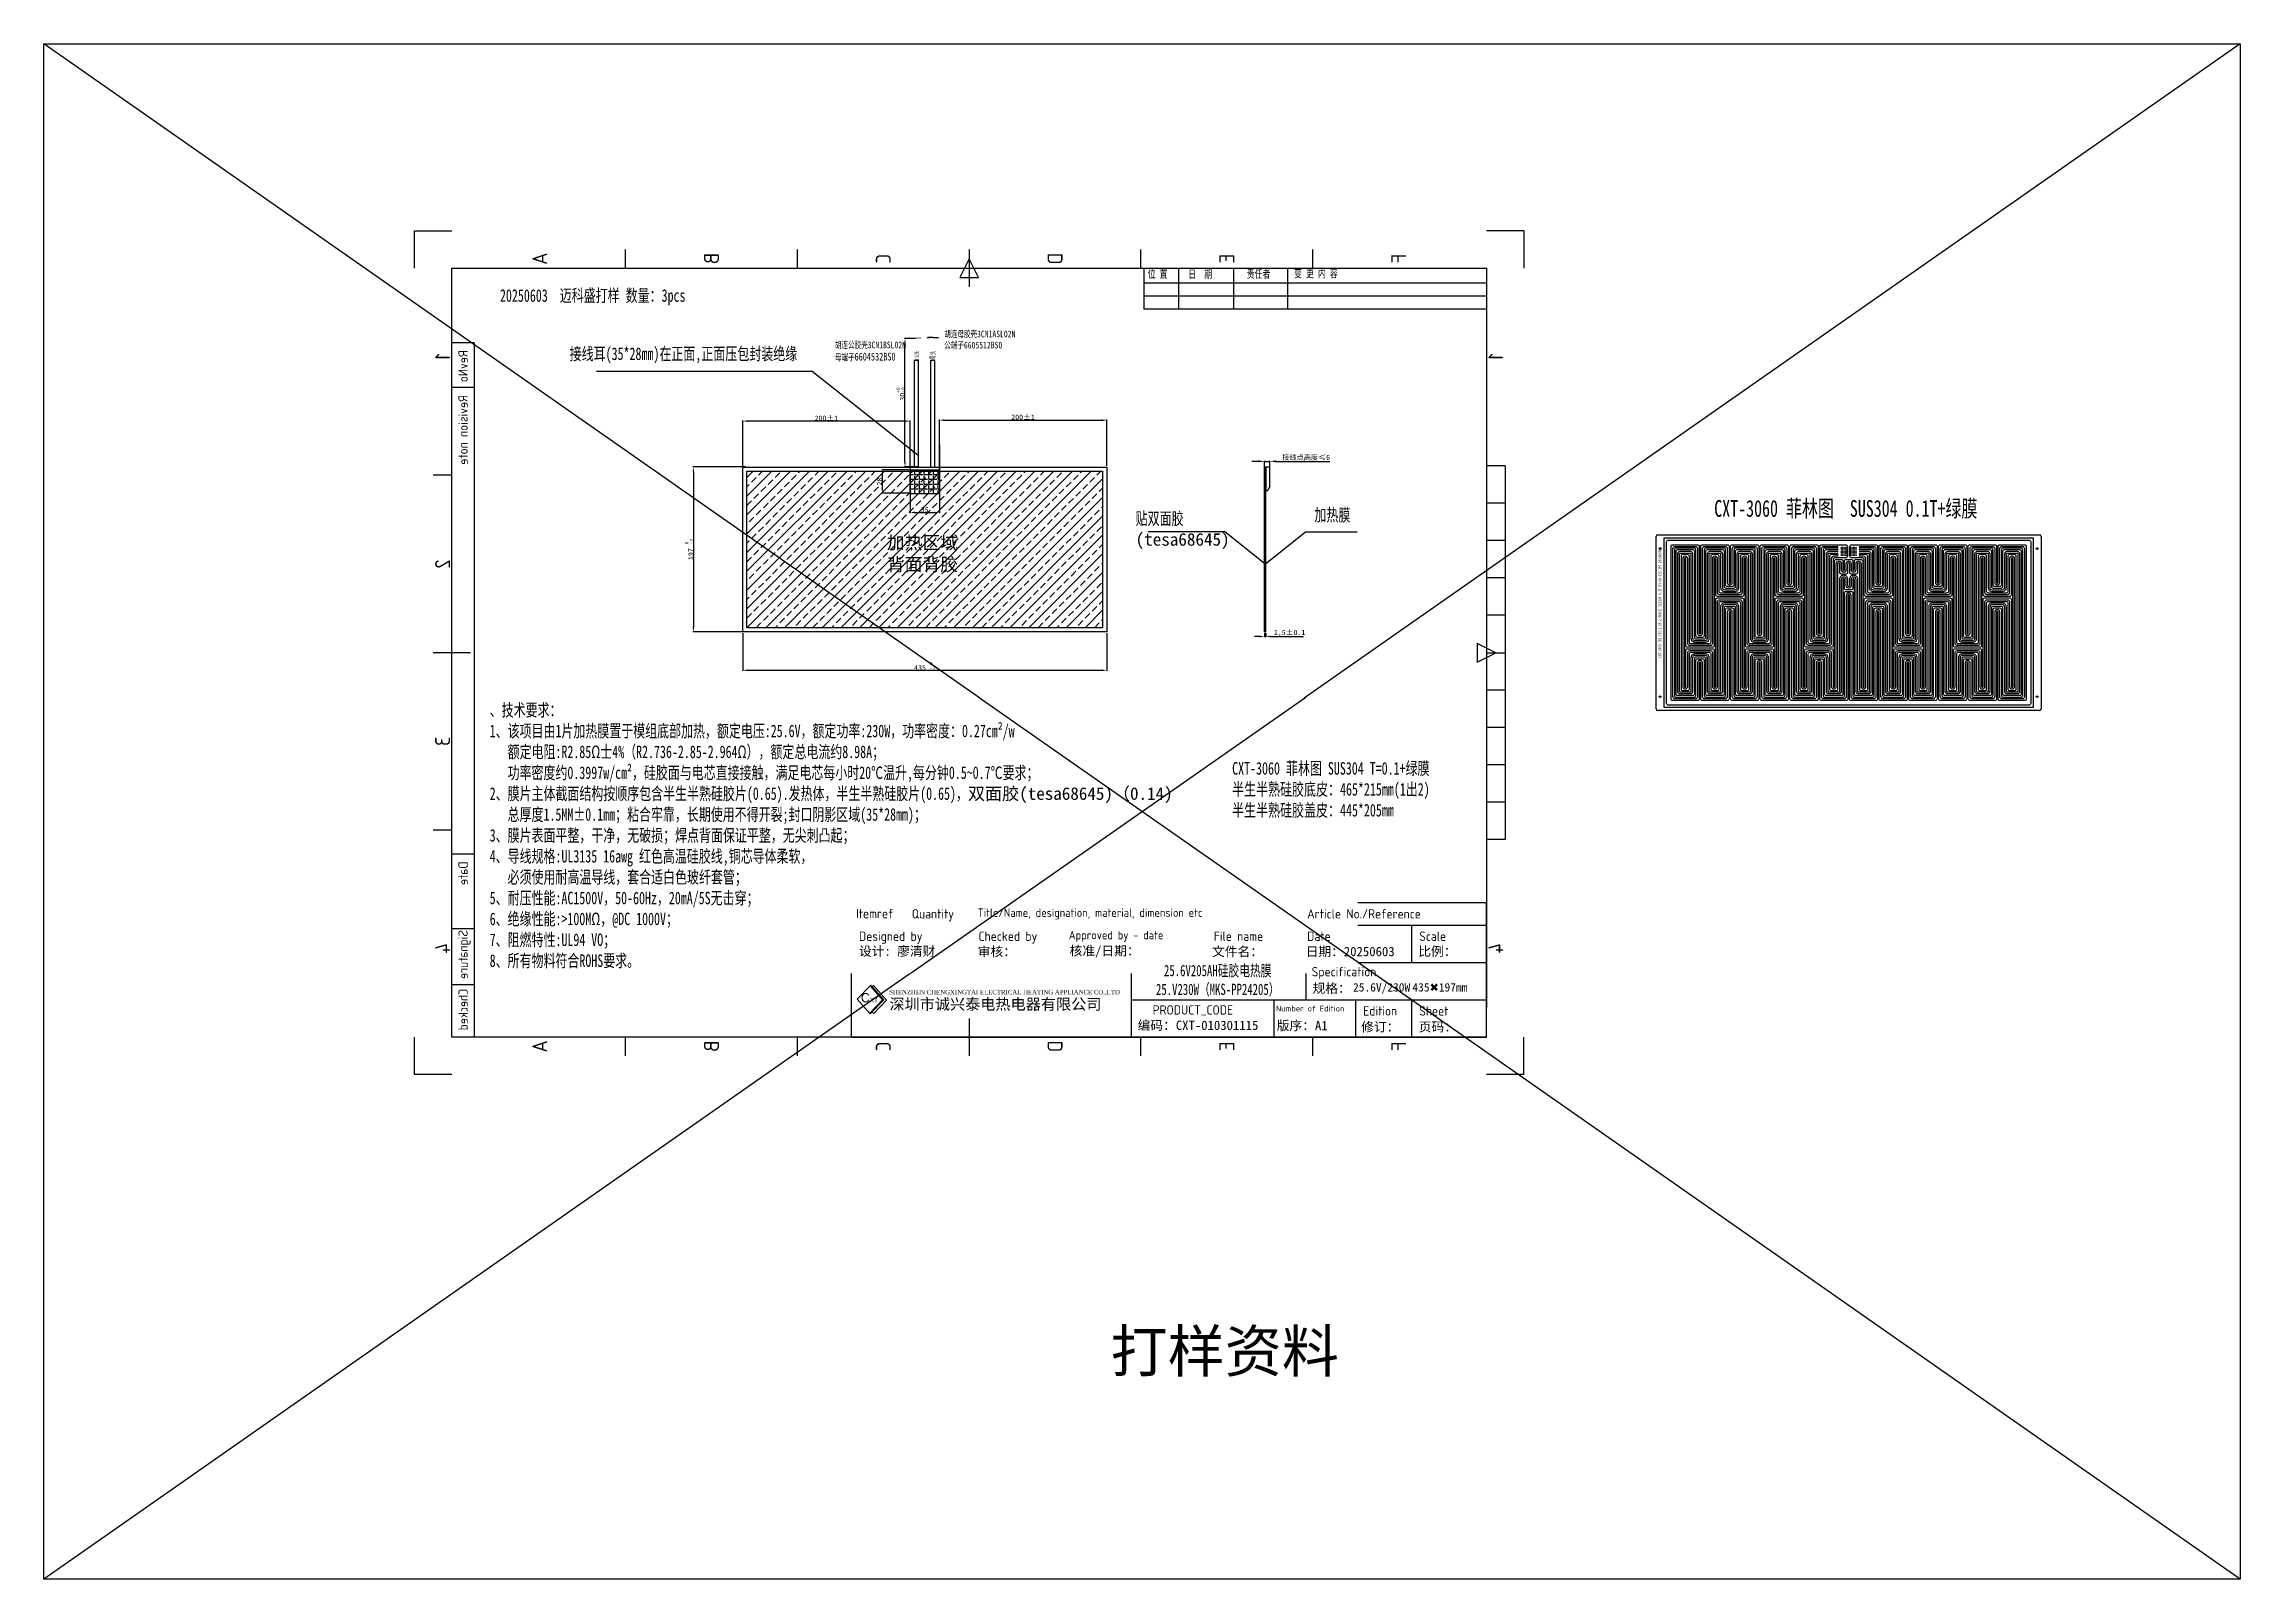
# Model space of a CAD drawing. Header units: millimetres. Extents: x -1327 to 8145, y -2943 to 1353.
# Drawn here: x -1327 to 1297, y -536 to 1298 of the extents above; entities that cross this region are included whole.
import ezdxf
from ezdxf.enums import TextEntityAlignment as Align

# ---------------------------------------------------------------- set-up
doc = ezdxf.new("R2010")
doc.units = ezdxf.units.MM
for name, color, linetype in [('7标注层', 7, 'Continuous'), ('FRAME 025', 7, 'Continuous'), ('FRAME 050', 6, 'Continuous'), ('FRAME 070', 5, 'Continuous'), ('FRAME 200', 8, 'Continuous'), ('发热丝', 3, 'Continuous'), ('发热丝中心线', 6, 'Continuous'), ('发热膜', 7, 'Continuous'), ('标注', 2, 'Continuous'), ('菲林', 11, 'Continuous')]:
    doc.layers.add(name, color=color, linetype=linetype)
doc.styles.add('10号', font='', dxfattribs={"width": 0.7, "height": 15})
doc.styles.add('ISO Proportional', font='isocp.shx')
doc.styles.get("Standard").update_dxf_attribs({"font": ''})
doc.styles.add('工程字', font='', dxfattribs={"width": 0.7, "height": 6})
doc.styles.add('标准', font='', dxfattribs={"width": 0.667})
doc.styles.add('标注', font='STFANGSO.TTF', dxfattribs={"width": 0.7, "height": 10})
doc.styles.get('10号').set_extended_font_data('SimSun')
doc.styles.get('Standard').set_extended_font_data('SimSun')
doc.styles.get('工程字').set_extended_font_data('SimSun')
doc.styles.get('标准').set_extended_font_data('宋体')
doc.dimstyles.new('ISO-25', dxfattribs={"dimscale": 0.5, "dimtxt": 18, "dimasz": 15, "dimexe": 1.25, "dimexo": 3, "dimtad": 1, "dimtoh": 1, "dimdec": 5, "dimtxsty": 'Standard', "dimcen": 2.5, "dimadec": 0, "dimazin": 0, "dimtfac": 1, "dimtmove": 0, "dimatfit": 3, "dimfxl": 1, "dimarcsym": 0})

msp = doc.modelspace()

# ---------------------------------------------------------------- texts
at = {"color": 4, "style": '标准', "width": 0.667}
for s, height, p in [('公头', 4.7580826, (-282.049773, 922.73217)), ('公头', 4.7580826, (-282.049773, 922.73217)), ('母头', 5.9476032, (-262.389186, 920.330728)), ('母头', 5.9476032, (-262.389186, 920.330728))]:
    msp.add_text(s, height=height, rotation=810, dxfattribs=at).set_placement(p)
at = {"color": 3, "char_height": 15, "width": 600, "attachment_point": 1, "style": '工程字'}
for s, insert in [('接线耳(35*28mm)在正面,正面压包封装绝缘', (-699.261538, 935.21134)), ('贴双面胶\\P{\\W1;(tesa68645)}', (-22.978301, 738.353225)), ('加热膜', (190.670978, 742.678625))]:
    msp.add_mtext(s, dxfattribs=dict(at, insert=insert))
at = {"insert": (668.361194, 752.840449), "char_height": 20, "width": 683.50200471, "attachment_point": 1, "style": '工程字'}
msp.add_mtext('{\\C1;CXT-3060 菲林图  SUS304 0.1T+绿膜}', dxfattribs=at)
at = {"insert": (601.61154, 564.43377), "char_height": 3.5, "width": 683.50200471, "attachment_point": 1, "rotation": 90, "style": '工程字'}
msp.add_mtext('{\\C1;CXT-3060 (R2.736-2.85-2.964Ω) SUS304 0.1T B4.08 435-197 20250603}', dxfattribs=at)
at = {"insert": (-351.308702, 163.747949), "char_height": 12.85973911, "width": 24.45357531, "attachment_point": 1}
msp.add_mtext('{\\fFZShuTi|b0|i0|c134|p2;\\H0.8571x;C\\H0.5x;XT}', dxfattribs=at)
at = {"insert": (-52.901644, -239.025511), "char_height": 50, "attachment_point": 1}
msp.add_mtext_dynamic_manual_height_columns('打样资料', width=903.37637301, gutter_width=12.5, heights=[-65.921788], dxfattribs=at)
at = {"layer": '7标注层', "insert": (-342.467368, 709.833705), "char_height": 15.6, "attachment_point": 1}
msp.add_mtext_dynamic_manual_height_columns('\\pxqc;加热区域\\P背面背胶', width=129.62502834, gutter_width=66.3, heights=[-49.356425], dxfattribs=at)
at = {"layer": 'FRAME 025', "style": 'ISO Proportional', "text_generation_flag": 2}
for s, p in [('RevNo', (-826.595069, 931.895955)), ('Revision note', (-826.595069, 878.343113)), ('Date', (-826.595069, 320.976429)), ('Signature', (-826.595069, 239.036126)), ('Checked', (-826.595069, 168.872995))]:
    msp.add_text(s, height=11.1568422, rotation=450, dxfattribs=at).set_placement(p, align=Align.MIDDLE_LEFT)
at = {"layer": 'FRAME 025', "style": 'ISO Proportional'}
for s, height, p in [('Itemref', 11.1568422, (-357.0637, 258.749451)), ('Quantity', 11.1568422, (-290.531072, 258.498112)), ('Title/Name, designation, material, dimension etc', 10.04115798, (-211.629928, 259.836933)), ('Article No./Reference', 11.1568422, (181.983465, 258.498112)), ('Designed by', 11.1568422, (-353.54496, 231.721691)), ('Checked by', 11.1568422, (-210.73738, 231.721691)), ('Approved by - date', 10.04115798, (-102.859291, 233.060512)), ('File name', 11.1568422, (70.415043, 231.721691)), ('Date', 11.1568422, (181.983465, 231.721691)), ('Scale', 11.1568422, (315.865571, 231.721691)), ('Specification', 11.1568422, (187.382371, 189.304025)), ('Number of Edition', 6.82210824, (144.664732, 145.295777)), ('Edition', 11.1568422, (248.924518, 142.466953)), ('Sheet', 11.1568422, (315.865571, 142.466953))]:
    msp.add_text(s, height=height, rotation=360, dxfattribs=at).set_placement(p, align=Align.MIDDLE_LEFT)
at = {"layer": 'FRAME 025', "attachment_point": 1, "style": 'ISO Proportional'}
for s, insert, char_height, width in [('{\\fSimSun|b0|i0|c134|p2;设计: 廖清财}', (-353.54496, 219.449165), 11.1568422, 240.92192661), ('{\\fￋￎￌﾣﾤ|b0|i0|c134|p2;审核：}', (-211.641643, 219.003235), 11.1568422, 91.486106), ('{\\fSimSun|b0|i0|c134|p2;核准/日期：}', (-101.868604, 219.960829), 11.1568422, 175.29486886), ('{\\fￋￎￌﾣﾤ|b0|i0|c134|p2;文件名：}', (68.287079, 219.003235), 11.1568422, 91.486106), ('{\\fSimSun|b0|i0|c134|p2;日期：\\C1;20250603}', (180.143209, 219.003235), 11.1568422, 204.40667878), ('{\\fￋￎￌﾣﾤ|b0|i0|c134|p2;比例：}', (314.741526, 219.316942), 11.1568422, 91.486106), ('{\\fￋￎￌﾣﾤ|b0|i0|c134|p2;规格：}', (188.360199, 175.166061), 11.1568422, 91.486106), ('{\\fSimSun|b0|i0|c134|p2;\\C1;25.6V/230W\\f汉仪长仿宋体|b0|i0|c134|p2;\\W0.7;\\C256; \\fSimSun|b0|i0|c134|p2;\\W1;\\C1;435\\fMS Gothic|b0|i0|c134|p49;✖\\fSimSun|b0|i0|c134|p2;197mm}', (236.786309, 175.697592), 10.041157976, 178.6144807), ('{\\fSimSun|b0|i0|c134|p2;编码：CXT-010301115}', (-20.630009, 130.850054), 11.1568422, 231.64191492), ('{\\fSimSun|b0|i0|c134|p2;版序：A1}', (145.637724, 130.61031), 11.1568422, 114.41909971), ('{\\fￋￎￌﾣﾤ|b0|i0|c134|p2;修订：}', (246.483241, 128.997494), 11.1568422, 91.486106), ('{\\fￋￎￌﾣﾤ|b0|i0|c134|p2;页码：}', (315.332006, 129.010124), 11.1568422, 91.486106)]:
    msp.add_mtext(s, dxfattribs=dict(at, insert=insert, char_height=char_height, width=width))
at = {"layer": 'FRAME 025', "color": 5, "insert": (-317.518893, 167.627166), "char_height": 6.685673944, "width": 266.95171776, "attachment_point": 1}
msp.add_mtext('{\\fTimes New Roman|b0|i0|c0|p18;\\H0.7937x;SHENZHEN CHENGXINGTAI ELECTRICAL HEATING APPLIANCE CO.,LTD}', dxfattribs=at)
at = {"layer": 'FRAME 025', "color": 1, "insert": (-317.151044, 157.208488), "char_height": 13.92848738, "width": 265.30452158, "attachment_point": 1}
msp.add_mtext('{\\fSimSun|b0|i0|c134|p2;\\H0.9524x;深圳市诚兴泰电热电器有限公司}', dxfattribs=at)
at = {"layer": 'FRAME 025', "style": 'ISO Proportional', "flags": 8}
msp.add_attdef('PRODUCT_CODE', text='X', height=11.156842, rotation=360, dxfattribs=at).set_placement((45.381879, 143.130012), align=Align.MIDDLE)
at = {"layer": 'FRAME 050', "style": 'ISO Proportional', "text_generation_flag": 2}
for s, p in [('A', (-735.108963, 1041.233009)), ('B', (-529.823067, 1041.233009)), ('C', (-324.537171, 1041.233009)), ('D', (-119.251274, 1041.233009)), ('E', (86.034622, 1041.233009)), ('F', (291.320519, 1041.233009)), ('1', (-851.140122, 924.086166)), ('1', (407.351677, 924.086166)), ('2', (-851.140122, 676.502139)), ('3', (-851.140122, 464.522137)), ('4', (-851.140122, 217.217796)), ('4', (407.351677, 217.217796)), ('A', (-735.108963, 100.070953)), ('B', (-529.823067, 100.070953)), ('D', (-119.251274, 100.070953)), ('C', (-324.537171, 100.070953)), ('E', (86.034622, 100.070953)), ('F', (291.320519, 100.070953))]:
    msp.add_text(s, height=17.850948, rotation=450, dxfattribs=at).set_placement(p, align=Align.MIDDLE)
at = {"layer": '发热膜', "insert": (-782.547433, 1004.756474), "char_height": 15, "attachment_point": 1, "style": '10号'}
msp.add_mtext_dynamic_manual_height_columns('20250603  迈科盛打样 数量：3pcs', width=779.55470358, gutter_width=75, heights=[-20.363128], dxfattribs=at)
at = {"layer": '标注', "char_height": 9.6395117, "attachment_point": 1, "style": '标注'}
for s, insert, width in [('位 置', (-8.590639, 1027.968736), 189.18758737), ('日  期', (39.841288, 1027.521469), 83.57190328), ('责任者', (109.729705, 1027.903008), 191.23233227), ('变 更 内 容', (166.332382, 1028.4303), 176.65436294)]:
    msp.add_mtext(s, dxfattribs=dict(at, insert=insert, width=width))

# ---------------------------------------------------------------- blocks, each defined once
blk = doc.blocks.new('*D11')
at = {"color": 0, "lineweight": -2}
for p, q in [((-492.5, 793.9), (-492.5, 847.8)), ((-298.5, 847.2), (-486.5, 847.2)), ((-292.5, 776.4), (-292.5, 847.8))]:
    blk.add_line(p, q, dxfattribs=at)
at = {"color": 0}
for points in [[(-486.5, 848.2), (-486.5, 846.2), (-492.5, 847.2)], [(-298.5, 846.2), (-298.5, 848.2), (-292.5, 847.2)]]:
    blk.add_solid(points, dxfattribs=at)
at = {"layer": 'Defpoints', "color": 0}
for p in [(-492.5, 847.2), (-492.5, 792.4), (-292.5, 774.9)]:
    blk.add_point(p, dxfattribs=at)
at = {"color": 0, "insert": (-392.5, 850.7), "char_height": 6, "attachment_point": 5}
blk.add_mtext('200%%P1', dxfattribs=at)
blk = doc.blocks.new('*D12')
at = {"color": 0, "lineweight": -2}
for p, q in [((-257.5, 776.4), (-257.5, 849)), ((-251.5, 848.3), (-63.5, 848.3)), ((-57.5, 793.9), (-57.5, 849))]:
    blk.add_line(p, q, dxfattribs=at)
at = {"color": 0}
for points in [[(-251.5, 849.3), (-251.5, 847.3), (-257.5, 848.3)], [(-63.5, 847.3), (-63.5, 849.3), (-57.5, 848.3)]]:
    blk.add_solid(points, dxfattribs=at)
at = {"layer": 'Defpoints', "color": 0}
for p in [(-57.5, 848.3), (-57.5, 792.4), (-257.5, 774.9)]:
    blk.add_point(p, dxfattribs=at)
at = {"color": 0, "insert": (-157.5, 851.9), "char_height": 6, "attachment_point": 5}
blk.add_mtext('200%%P1', dxfattribs=at)
blk = doc.blocks.new('*D13')
at = {"color": 0, "lineweight": -2}
for p, q in [((-257.5, 818.9), (-257.5, 737.4)), ((-292.5, 787.4), (-292.5, 737.4)), ((-286.5, 738), (-263.5, 738))]:
    blk.add_line(p, q, dxfattribs=at)
at = {"color": 0}
for points in [[(-286.5, 739), (-286.5, 737), (-292.5, 738)], [(-263.5, 737), (-263.5, 739), (-257.5, 738)]]:
    blk.add_solid(points, dxfattribs=at)
at = {"layer": 'Defpoints', "color": 0}
for p in [(-257.5, 820.4), (-292.5, 788.9), (-257.5, 738)]:
    blk.add_point(p, dxfattribs=at)
at = {"color": 0, "insert": (-275, 741.3), "char_height": 6, "attachment_point": 5}
blk.add_mtext('35', dxfattribs=at)
blk = doc.blocks.new('*D14')
at = {"color": 0, "lineweight": -2}
for p, q in [((-489, 792.4), (-552, 792.4)), ((-551.4, 786.4), (-551.4, 601.4)), ((-489, 595.4), (-552, 595.4))]:
    blk.add_line(p, q, dxfattribs=at)
at = {"color": 0}
for points in [[(-550.4, 786.4), (-552.4, 786.4), (-551.4, 792.4)], [(-552.4, 601.4), (-550.4, 601.4), (-551.4, 595.4)]]:
    blk.add_solid(points, dxfattribs=at)
at = {"layer": 'Defpoints', "color": 0}
for p in [(-487.5, 792.4), (-551.4, 595.4), (-487.5, 595.4)]:
    blk.add_point(p, dxfattribs=at)
at = {"color": 0, "insert": (-556.5, 693.9), "char_height": 6, "attachment_point": 5, "rotation": 90}
blk.add_mtext('197 {\\H0.7x;\\S0^ -2;}', dxfattribs=at)
blk = doc.blocks.new('*D15')
at = {"color": 0, "lineweight": -2}
for p, q in [((-294, 788.9), (-326.3, 788.9)), ((-325.7, 782.9), (-325.7, 766.9)), ((-294, 760.9), (-326.3, 760.9))]:
    blk.add_line(p, q, dxfattribs=at)
at = {"color": 0}
for points in [[(-324.7, 782.9), (-326.7, 782.9), (-325.7, 788.9)], [(-326.7, 766.9), (-324.7, 766.9), (-325.7, 760.9)]]:
    blk.add_solid(points, dxfattribs=at)
at = {"layer": 'Defpoints', "color": 0}
for p in [(-292.5, 788.9), (-325.7, 760.9), (-292.5, 760.9)]:
    blk.add_point(p, dxfattribs=at)
at = {"color": 0, "insert": (-329, 774.9), "char_height": 6, "attachment_point": 5, "rotation": 90}
blk.add_mtext('28', dxfattribs=at)
blk = doc.blocks.new('*D16')
at = {"color": 0, "lineweight": -2}
for p, q in [((-492.5, 593.9), (-492.5, 548.9)), ((-57.5, 593.9), (-57.5, 548.9)), ((-486.5, 549.5), (-63.5, 549.5))]:
    blk.add_line(p, q, dxfattribs=at)
at = {"color": 0}
for points in [[(-486.5, 550.5), (-486.5, 548.5), (-492.5, 549.5)], [(-63.5, 548.5), (-63.5, 550.5), (-57.5, 549.5)]]:
    blk.add_solid(points, dxfattribs=at)
at = {"layer": 'Defpoints', "color": 0}
for p in [(-492.5, 595.4), (-57.5, 595.4), (-57.5, 549.5)]:
    blk.add_point(p, dxfattribs=at)
at = {"color": 0, "insert": (-275, 554.6), "char_height": 6, "attachment_point": 5}
blk.add_mtext('435 {\\H0.7x;\\S0^ -2;}', dxfattribs=at)
blk = doc.blocks.new('*D17')
at = {"color": 0, "lineweight": -2}
for p, q in [((-285.9, 946), (-299.2, 946)), ((-298.6, 798.4), (-298.6, 940)), ((-283.8, 792.4), (-299.2, 792.4))]:
    blk.add_line(p, q, dxfattribs=at)
at = {"color": 0}
for points in [[(-297.6, 940), (-299.6, 940), (-298.6, 946)], [(-299.6, 798.4), (-297.6, 798.4), (-298.6, 792.4)]]:
    blk.add_solid(points, dxfattribs=at)
at = {"layer": 'Defpoints', "color": 0}
for p in [(-298.6, 946), (-284.4, 946), (-282.3, 792.4)]:
    blk.add_point(p, dxfattribs=at)
at = {"color": 0, "insert": (-303.7, 879.6), "char_height": 6, "attachment_point": 5, "rotation": 90}
blk.add_mtext('30{\\H0.7x;\\S+5^ -0;}', dxfattribs=at)
blk = doc.blocks.new('*D18')
at = {"color": 0, "lineweight": -2}
for p, q in [((125, 589.9), (119, 589.9)), ((131, 593.9), (131, 589.3)), ((131, 589.9), (132.5, 589.9)), ((132.5, 593.9), (132.5, 589.3)), ((138.5, 589.9), (177.6, 589.9))]:
    blk.add_line(p, q, dxfattribs=at)
at = {"color": 0}
for points in [[(125, 588.9), (125, 590.9), (131, 589.9)], [(138.5, 590.9), (138.5, 588.9), (132.5, 589.9)]]:
    blk.add_solid(points, dxfattribs=at)
at = {"layer": 'Defpoints', "color": 0}
for p in [(131, 595.4), (132.5, 595.4), (132.5, 589.9)]:
    blk.add_point(p, dxfattribs=at)
at = {"color": 0, "insert": (161, 593.9), "char_height": 6, "attachment_point": 5}
blk.add_mtext('1,5%%P0.1', dxfattribs=at)
blk = doc.blocks.new('*D19')
at = {"color": 0, "lineweight": -2}
for p, q in [((123.5, 799.1), (116, 799.1)), ((131, 765.9), (131, 799.8)), ((131, 799.1), (137.5, 799.1)), ((137.5, 772.7), (137.5, 799.8)), ((145, 799.1), (209.1, 799.1))]:
    blk.add_line(p, q, dxfattribs=at)
at = {"color": 0}
for points in [[(123.5, 797.9), (123.5, 800.4), (131, 799.1)], [(145, 800.4), (145, 797.9), (137.5, 799.1)]]:
    blk.add_solid(points, dxfattribs=at)
at = {"layer": 'Defpoints', "color": 0}
for p in [(137.5, 799.1), (131, 764.4), (137.5, 771.2)]:
    blk.add_point(p, dxfattribs=at)
at = {"color": 0, "insert": (180.8, 803.5), "char_height": 9, "attachment_point": 5}
blk.add_mtext('{\\H0.678261x;接线点高度≤6}', dxfattribs=at)

# ---------------------------------------------------------------- dimensions: what is measured, and where the dimension line sits
for base, p1, p2, text, override, picture, middle in [((-492.489187, 847.178406), (-292.489187, 774.862449), (-492.489187, 792.354362), '<>%%P1', {"dimtxt": 12, "dimasz": 12, "dimtxsty": 'Standard'}, '*D11', (-392.489187, 850.725543)), ((-57.489187, 848.326799), (-257.489187, 774.862449), (-57.489187, 792.354362), '<>%%P1', {"dimtxt": 12, "dimasz": 12, "dimtxsty": 'Standard'}, '*D12', (-157.489187, 851.873936)), ((137.492854, 799.125685), (130.992854, 764.354362), (137.492854, 771.201575), '{\\H0.678261x;接线点高度≤6}', {"dimtxsty": 'Standard'}, '*D19', (180.803514, 803.479332)), ((-57.489187, 549.475722), (-492.489187, 595.354362), (-57.489187, 595.354362), '<> {\\H0.7x;\\S0^ -2;}', {"dimtxt": 12, "dimasz": 12, "dimtxsty": 'Standard'}, '*D16', (-274.989187, 554.570904)), ((132.492854, 589.938505), (130.992854, 595.354362), (132.492854, 595.354362), '<>%%P0.1', {"dimtxt": 12, "dimasz": 12}, '*D18', (161.045578, 593.921396))]:
    dim = msp.add_linear_dim(base=base, p1=p1, p2=p2, text=text, dimstyle='ISO-25', override=override)
    dim.commit()
    dim.dimension.update_dxf_attribs({"geometry": picture, "text_midpoint": middle})
dim = msp.add_linear_dim(base=(-257.489187, 738.000497), p1=(-292.489187, 788.862449), p2=(-257.489187, 820.354362), dimstyle='ISO-25', override={"dimtxt": 12, "dimasz": 12})
dim.commit()
dim.dimension.update_dxf_attribs({"geometry": '*D13', "text_midpoint": (-274.989187, 738.000497), "dimtype": 160})
dim = msp.add_linear_dim(base=(-551.416193, 595.354362), p1=(-487.489187, 792.354362), p2=(-487.489187, 595.354362), angle=90, text='<> {\\H0.7x;\\S0^ -2;}', dimstyle='ISO-25', override={"dimtxt": 12, "dimasz": 12, "dimtxsty": 'Standard'})
dim.commit()
dim.dimension.update_dxf_attribs({"geometry": '*D14', "text_midpoint": (-556.511375, 693.854362)})
dim = msp.add_linear_dim(base=(-325.663579, 760.862449), p1=(-292.489187, 788.862449), p2=(-292.489187, 760.862449), angle=90, dimstyle='ISO-25', override={"dimtxt": 12, "dimasz": 12})
dim.commit()
dim.dimension.update_dxf_attribs({"geometry": '*D15', "text_midpoint": (-328.976079, 774.862449)})

# ---------------------------------------------------------------- hatches: boundary and pattern name
h = msp.add_hatch()
h.set_pattern_fill('ANSI33', color=3, scale=2.5)
h.set_pattern_definition([(45, (-487.489, 600.354), (-11.2253, 11.2253), []), (45, (-476.264, 600.354), (-11.2253, 11.2253), [7.9375, -3.96875])])
h.paths.add_polyline_path([(-487.489187, 600.354362), (-62.489187, 600.354362), (-62.489187, 787.354362), (-487.489187, 787.354362)])
h.paths.add_polyline_path([(-230.048708, 656.57728), (-325.260999, 656.57728), (-325.260999, 713.733705), (-230.048708, 713.733705)], flags=24)
h = msp.add_hatch()
h.set_pattern_fill('ANGLE', color=6, scale=0.8)
h.set_pattern_definition([(0, (-292.489, 760.8624), (0, 5.588), [4.064, -1.524]), (90, (-292.489, 760.8624), (-5.588, 3e-16), [4.064, -1.524])])
h.paths.add_polyline_path([(-292.489187, 760.862449), (-257.489187, 760.862449), (-257.489187, 788.862449), (-292.489187, 788.862449)])

# ---------------------------------------------------------------- linework, layer by layer
at = {"color": 4}
for p, q in [((-289.601946, 946.001763), (-289.601946, 922.92627)), ((-279.101485, 946.001763), (-289.601946, 946.001763)), ((-289.601946, 946.001763), (-289.601946, 922.92627)), ((-279.101485, 946.001763), (-289.601946, 946.001763)), ((-279.101485, 946.001763), (-279.101485, 922.92627)), ((-279.101485, 946.001763), (-279.101485, 922.92627)), ((-272.051767, 946.259478), (-272.051767, 932.804944)), ((-272.051767, 946.259478), (-272.051767, 932.804944)), ((-265.291625, 946.985046), (-271.326199, 946.985046)), ((-265.291625, 946.985046), (-271.326199, 946.985046)), ((-269.638621, 937.413544), (-269.638621, 946.259478)), ((-269.638621, 937.413544), (-269.638621, 946.259478)), ((-265.291625, 946.985046), (-259.257051, 946.985046)), ((-265.291625, 946.985046), (-259.257051, 946.985046)), ((-260.944628, 937.413544), (-260.944628, 946.259478)), ((-260.944628, 937.413544), (-260.944628, 946.259478)), ((-258.531483, 946.259478), (-258.531483, 932.804944)), ((-258.531483, 946.259478), (-258.531483, 932.804944)), ((-288.239622, 923.685948), (-289.601946, 923.685948)), ((-288.239622, 923.685948), (-289.601946, 923.685948)), ((-289.601946, 922.92627), (-289.601946, 920.920352)), ((-289.601946, 922.92627), (-289.601946, 920.920352)), ((-284.351715, 921.824862), (-288.500538, 921.824862)), ((-284.351715, 921.824862), (-288.500538, 921.824862)), ((-284.351715, 919.818944), (-288.500538, 919.818944)), ((-280.202893, 919.818944), (-288.500538, 919.818944)), ((-287.2377, 921.581545), (-288.284291, 921.581545)), ((-288.284291, 921.581545), (-288.284291, 919.818944)), ((-287.2377, 921.581545), (-288.284291, 921.581545)), ((-288.284291, 921.581545), (-288.284291, 919.818944)), ((-288.239622, 932.576151), (-288.239622, 923.685948)), ((-288.239622, 932.576151), (-288.239622, 923.685948)), ((-287.2377, 920.43126), (-287.2377, 921.581545)), ((-287.2377, 921.581545), (-284.351715, 921.581545)), ((-287.2377, 920.43126), (-287.2377, 921.581545)), ((-287.2377, 921.581545), (-284.351715, 921.581545)), ((-284.351715, 920.43126), (-287.2377, 920.43126)), ((-287.2377, 920.43126), (-287.2377, 919.818944)), ((-284.351715, 920.43126), (-287.2377, 920.43126)), ((-287.2377, 920.43126), (-287.2377, 919.818944)), ((-286.958071, 933.677559), (-287.138214, 933.677559)), ((-286.958071, 933.677559), (-287.138214, 933.677559)), ((-284.351715, 943.867589), (-286.958071, 943.867589)), ((-286.958071, 943.867589), (-286.958071, 933.677559)), ((-284.351715, 943.867589), (-286.958071, 943.867589)), ((-286.958071, 943.867589), (-286.958071, 933.677559)), ((-286.958071, 939.747934), (-284.351715, 939.747934)), ((-286.958071, 939.747934), (-284.351715, 939.747934)), ((-286.958071, 938.146097), (-284.351715, 938.146097)), ((-286.958071, 938.146097), (-284.351715, 938.146097)), ((-286.958071, 933.677559), (-284.351715, 933.677559)), ((-286.958071, 933.677559), (-284.351715, 933.677559)), ((-284.351715, 943.867589), (-281.74536, 943.867589)), ((-284.351715, 943.867589), (-281.74536, 943.867589)), ((-281.74536, 939.747934), (-284.351715, 939.747934)), ((-281.74536, 939.747934), (-284.351715, 939.747934)), ((-281.74536, 938.146097), (-284.351715, 938.146097)), ((-281.74536, 938.146097), (-284.351715, 938.146097)), ((-281.74536, 933.677559), (-284.351715, 933.677559)), ((-281.74536, 933.677559), (-284.351715, 933.677559)), ((-284.351715, 921.824862), (-280.202893, 921.824862)), ((-281.465731, 921.581545), (-284.351715, 921.581545)), ((-281.465731, 921.581545), (-284.351715, 921.581545)), ((-284.351715, 920.43126), (-281.465731, 920.43126)), ((-284.351715, 920.43126), (-281.465731, 920.43126)), ((-281.74536, 943.867589), (-281.74536, 933.677559)), ((-281.74536, 943.867589), (-281.74536, 933.677559)), ((-281.74536, 933.677559), (-281.565217, 933.677559)), ((-281.74536, 933.677559), (-281.565217, 933.677559)), ((-281.465731, 920.43126), (-281.465731, 921.581545)), ((-281.465731, 921.581545), (-280.419139, 921.581545)), ((-281.465731, 920.43126), (-281.465731, 921.581545)), ((-281.465731, 921.581545), (-280.419139, 921.581545)), ((-281.465731, 920.43126), (-281.465731, 919.818944)), ((-281.465731, 920.43126), (-281.465731, 919.818944)), ((-280.463809, 932.576151), (-280.463809, 923.685948)), ((-280.463809, 932.576151), (-280.463809, 923.685948)), ((-280.463809, 923.685948), (-279.101485, 923.685948)), ((-280.463809, 923.685948), (-279.101485, 923.685948)), ((-280.419139, 921.581545), (-280.419139, 919.818944)), ((-280.419139, 921.581545), (-280.419139, 919.818944)), ((-279.101485, 922.92627), (-279.101485, 920.920352)), ((-279.101485, 922.92627), (-279.101485, 920.920352)), ((-270.040734, 932.079376), (-271.326199, 932.079376)), ((-270.040734, 932.079376), (-271.326199, 932.079376)), ((-270.040734, 920.544512), (-270.040734, 932.079376)), ((-270.040734, 932.079376), (-265.291625, 932.079376)), ((-270.040734, 920.544512), (-270.040734, 932.079376)), ((-270.040734, 932.079376), (-265.291625, 932.079376)), ((-269.315166, 919.818944), (-261.268083, 919.818944)), ((-268.153519, 937.05076), (-269.275837, 937.05076)), ((-268.153519, 937.05076), (-269.275837, 937.05076)), ((-265.291625, 944.052253), (-268.153519, 944.052253)), ((-268.153519, 943.727594), (-268.153519, 944.052253)), ((-265.291625, 944.052253), (-268.153519, 944.052253)), ((-268.153519, 943.727594), (-268.153519, 944.052253)), ((-268.153519, 937.582139), (-268.153519, 943.727594)), ((-268.153519, 943.727594), (-265.291625, 943.727594)), ((-268.153519, 937.582139), (-268.153519, 943.727594)), ((-268.153519, 943.727594), (-265.291625, 943.727594)), ((-265.291625, 937.582139), (-268.153519, 937.582139)), ((-268.153519, 937.582139), (-268.153519, 937.05076)), ((-265.291625, 937.582139), (-268.153519, 937.582139)), ((-268.153519, 937.582139), (-268.153519, 937.05076)), ((-265.291625, 944.052253), (-262.429731, 944.052253)), ((-265.291625, 944.052253), (-262.429731, 944.052253)), ((-262.429731, 943.727594), (-265.291625, 943.727594)), ((-262.429731, 943.727594), (-265.291625, 943.727594)), ((-265.291625, 937.582139), (-262.429731, 937.582139)), ((-265.291625, 937.582139), (-262.429731, 937.582139)), ((-259.257051, 932.079376), (-265.291625, 932.079376)), ((-259.257051, 932.079376), (-265.291625, 932.079376)), ((-262.429731, 943.727594), (-262.429731, 944.052253)), ((-262.429731, 943.727594), (-262.429731, 944.052253)), ((-262.429731, 937.582139), (-262.429731, 943.727594)), ((-262.429731, 937.582139), (-262.429731, 943.727594)), ((-262.429731, 937.582139), (-262.429731, 937.05076)), ((-262.429731, 937.582139), (-262.429731, 937.05076)), ((-262.429731, 937.05076), (-261.307412, 937.05076)), ((-262.429731, 937.05076), (-261.307412, 937.05076)), ((-260.542515, 920.544512), (-260.542515, 932.079376)), ((-260.542515, 920.544512), (-260.542515, 932.079376))]:
    msp.add_line(p, q, dxfattribs=at)
for p, q in [((-282.351715, 919.818944), (-286.351715, 919.818944)), ((130.992854, 595.354362), (130.992854, 792.354362)), ((132.492854, 792.354362), (130.992854, 792.354362)), ((132.492854, 595.354362), (132.492854, 792.354362)), ((130.992854, 764.354362), (132.492854, 764.354362)), ((137.492854, 769.357483), (134.992854, 764.354362)), ((-292.489187, 760.862449), (-257.489187, 760.862449)), ((130.992854, 595.354362), (132.492854, 595.354362))]:
    msp.add_line(p, q)
at = {"lineweight": 9}
for p, q in [((-339.563496, 173.065931), (-355.56309, 156.370969)), ((-325.342086, 155.870462), (-340.273685, 172.324876)), ((-323.906912, 155.812592), (-339.563496, 173.065931)), ((-337.965966, 171.305475), (-336.28619, 172.695888)), ((-320.588209, 155.39693), (-336.28619, 172.695888)), ((-355.56309, 156.370969), (-339.994049, 138.942559)), ((-340.714908, 139.749507), (-325.342086, 155.870462)), ((-339.994049, 138.942559), (-323.906912, 155.812592)), ((-337.899654, 141.13888), (-335.91737, 139.32176)), ((-335.91737, 139.32176), (-320.588209, 155.39693))]:
    msp.add_line(p, q, dxfattribs=at)
for points in [[(-492.489187, 792.354362), (-57.489187, 792.354362), (-57.489187, 595.354362), (-492.489187, 595.354362), (-492.489187, 792.354362), (-292.489187, 792.354362)], [(-487.489187, 787.354362), (-62.489187, 787.354362), (-62.489187, 600.354362), (-487.489187, 600.354362), (-487.489187, 787.354362)], [(-292.489187, 760.862449), (-292.489187, 788.862449), (-257.489187, 788.862449), (-257.489187, 760.862449)], [(137.492854, 769.357483), (137.492854, 792.354362), (132.492854, 792.354362), (132.492854, 764.354362), (134.992854, 764.354362)]]:
    msp.add_lwpolyline(points)
msp.add_lwpolyline([(809.498885, 704.920521), (809.498885, 704.920521), (1044.498885, 704.920521, -0.4142135624), (1046.498885, 702.920521), (1046.498885, 509.920521, -0.4142135624), (1044.498885, 507.920521), (613.498885, 507.920521, -0.4142135624), (611.498885, 509.920521), (611.498885, 702.920521, -0.4142135624), (613.498885, 704.920521), (809.498885, 704.920521)], format="xyb")
at = {"color": 4}
for centre, radius, start, end in [((-271.326199, 946.259478), 0.725568, 90, 180), ((-271.326199, 946.259478), 0.725568, 90, 180), ((-268.913053, 946.259478), 0.725568, 90, 180), ((-268.913053, 946.259478), 0.725568, 90, 180), ((-261.670196, 946.259478), 0.725568, 0, 90), ((-261.670196, 946.259478), 0.725568, 0, 90), ((-259.257051, 946.259478), 0.725568, 0, 90), ((-259.257051, 946.259478), 0.725568, 0, 90), ((-288.500538, 922.92627), 1.101408, 180, 270), ((-288.500538, 922.92627), 1.101408, 180, 270), ((-288.500538, 920.920352), 1.101408, 180, 270), ((-288.500538, 920.920352), 1.101408, 180, 270), ((-287.138214, 932.576151), 1.101408, 90, 180), ((-287.138214, 932.576151), 1.101408, 90, 180), ((-281.565217, 932.576151), 1.101408, 0, 90), ((-281.565217, 932.576151), 1.101408, 0, 90), ((-280.202893, 922.92627), 1.101408, 270, 0), ((-280.202893, 922.92627), 1.101408, 270, 0), ((-280.202893, 920.920352), 1.101408, 270, 0), ((-280.202893, 920.920352), 1.101408, 270, 0), ((-271.326199, 932.804944), 0.725568, 180, 270), ((-271.326199, 932.804944), 0.725568, 180, 270), ((-269.315166, 920.544512), 0.725568, 180, 270), ((-269.315166, 920.544512), 0.725568, 180, 270), ((-269.275837, 937.413544), 0.362784, 180, 270), ((-269.275837, 937.413544), 0.362784, 180, 270), ((-261.307412, 937.413544), 0.362784, 270, 0), ((-261.307412, 937.413544), 0.362784, 270, 0), ((-261.268083, 920.544512), 0.725568, 270, 0), ((-261.268083, 920.544512), 0.725568, 270, 0), ((-259.257051, 932.804944), 0.725568, 270, 0), ((-259.257051, 932.804944), 0.725568, 270, 0)]:
    msp.add_arc(centre, radius, start, end, dxfattribs=at)
at = {"layer": 'FRAME 050'}
for p, q in [((-632.466015, 1030.076166), (-632.466015, 1052.389851)), ((-427.180119, 1030.076166), (-427.180119, 1052.389851)), ((-221.894222, 1052.389851), (-221.894222, 1007.762482)), ((-16.608326, 1030.076166), (-16.608326, 1052.389851)), ((188.67757, 1030.076166), (188.67757, 1052.389851)), ((-221.894222, 1041.233009), (-233.051065, 1018.919324)), ((-210.73738, 1018.919324), (-221.894222, 1041.233009)), ((-233.051065, 1018.919324), (-210.73738, 1018.919324)), ((418.50852, 793.648982), (418.50852, 347.375294)), ((418.50852, 436.630031), (396.194835, 436.630031)), ((418.50852, 392.002663), (396.194835, 392.002663)), ((-839.98328, 358.532136), (-862.296964, 358.532136)), ((418.50852, 347.375294), (396.194835, 347.375294)), ((-221.894222, 133.54148), (-221.894222, 88.914111)), ((-632.466015, 88.914111), (-632.466015, 111.227795)), ((-427.180119, 88.914111), (-427.180119, 111.227795)), ((-16.608326, 88.914111), (-16.608326, 111.227795)), ((188.67757, 88.914111), (188.67757, 111.227795))]:
    msp.add_line(p, q, dxfattribs=at)
for points in [[(418.50852, 793.648982), (396.194835, 793.648982)], [(-839.98328, 782.49214), (-862.296964, 782.49214)], [(418.50852, 749.021613), (396.194835, 749.021613)], [(418.50852, 704.394244), (396.194835, 704.394244)], [(418.50852, 659.766875), (396.194835, 659.766875)], [(418.50852, 615.139507), (396.194835, 615.139507)], [(-817.669596, 570.512138), (-862.296964, 570.512138)], [(396.194835, 570.512138), (418.50852, 570.512138)], [(418.50852, 525.884769), (396.194835, 525.884769)], [(418.50852, 481.2574), (396.194835, 481.2574)]]:
    msp.add_lwpolyline(points, dxfattribs=at)
msp.add_lwpolyline([(385.037993, 581.66898), (385.037993, 559.355296), (407.351677, 570.512138)], close=True, dxfattribs=at)
at = {"layer": 'FRAME 070'}
for p, q in [((-839.98328, 111.227795), (-839.98328, 1030.076166)), ((-839.98328, 1030.076166), (396.194835, 1030.076166)), ((-13.13605, 1030.076166), (-13.13605, 980.802025)), ((28.368563, 1030.076166), (28.368563, 980.802025)), ((93.835431, 1030.076166), (93.835431, 980.802025)), ((158.28731, 1030.076166), (158.28731, 980.802025)), ((396.194835, 1030.076166), (396.194835, 146.552134)), ((396.194835, 1012.053999), (-13.13605, 1012.053999)), ((396.194835, 996.428012), (-13.13605, 996.428012)), ((396.194835, 980.802025), (-13.13605, 980.802025)), ((-813.206859, 940.821429), (-813.206859, 111.227795)), ((-813.206859, 329.901902), (-839.98328, 329.901902)), ((-362.470434, 111.227795), (-362.470434, 271.886323)), ((-362.470434, 271.886323), (396.194835, 271.886323)), ((-295.529381, 245.109902), (-295.529381, 271.886323)), ((-219.662854, 245.109902), (-219.662854, 271.886323)), ((173.057991, 245.109902), (173.057991, 271.886323)), ((396.194835, 111.227795), (396.194835, 271.886323)), ((-813.206859, 240.647165), (-839.98328, 240.647165)), ((-362.470434, 245.109902), (396.194835, 245.109902)), ((-219.662854, 200.482533), (-219.662854, 245.109902)), ((-108.094432, 200.482533), (-108.094432, 245.109902)), ((61.489569, 200.482533), (61.489569, 245.109902)), ((173.057991, 200.482533), (173.057991, 245.109902)), ((306.940098, 200.482533), (306.940098, 245.109902)), ((-362.470434, 200.482533), (396.194835, 200.482533)), ((-27.765168, 111.227795), (-27.765168, 200.482533)), ((180.642213, 155.855164), (180.642213, 200.482533)), ((-813.206859, 173.706112), (-839.98328, 173.706112)), ((-27.765168, 155.855164), (396.194835, 155.855164)), ((142.697654, 111.227795), (142.697654, 155.855164)), ((239.999044, 111.227795), (239.999044, 155.855164)), ((306.940098, 111.227795), (306.940098, 155.855164)), ((396.194835, 111.227795), (-839.98328, 111.227795)), ((-362.470434, 111.227795), (396.194835, 111.227795))]:
    msp.add_line(p, q, dxfattribs=at)
for points in [[(-813.206859, 940.821429), (-839.98328, 940.821429)], [(-813.206859, 887.268586), (-839.98328, 887.268586)]]:
    msp.add_lwpolyline(points, dxfattribs=at)
at = {"layer": 'FRAME 200'}
for p, q in [((-884.610649, 1030.076166), (-884.610649, 1074.703535)), ((-884.610649, 1074.703535), (-839.98328, 1074.703535)), ((440.822204, 1074.703535), (396.194835, 1074.703535)), ((440.822204, 1074.703535), (440.822204, 1030.076166)), ((-884.610649, 66.600426), (-884.610649, 111.227795)), ((440.822204, 66.600426), (440.822204, 111.227795)), ((-839.98328, 66.600426), (-884.610649, 66.600426)), ((440.822204, 66.600426), (396.194835, 66.600426))]:
    msp.add_line(p, q, dxfattribs=at)
at = {"layer": '发热丝'}
msp.add_lwpolyline([(827.498885, 697.558696), (827.498885, 685.645726, -0.4142135624), (825.498885, 683.645726), (812.222976, 683.645726, 0.4142135624), (810.322976, 681.745726), (810.322976, 578.8815, -0.4142135624), (808.422976, 576.9815), (778.555075, 576.9815, -0.4142135624), (776.655075, 578.8815), (776.655075, 682.883901, 0.4142135624), (775.893251, 683.645726), (775.574941, 683.645726, 0.4142135624), (774.813116, 682.883901), (774.813116, 639.6015, -0.4142135624), (772.913116, 637.7015), (743.045216, 637.7015, -0.4142135624), (741.145216, 639.6015), (741.145216, 682.883901, 0.4142135624), (740.383392, 683.645726), (740.065082, 683.645726, 0.4142135624), (739.303257, 682.883901), (739.303257, 578.8815, -0.4142135624), (737.403257, 576.9815), (707.535357, 576.9815, -0.4142135624), (705.635357, 578.8815), (705.635357, 682.883901, 0.4142135624), (704.873533, 683.645726), (704.555223, 683.645726, 0.4142135624), (703.793398, 682.883901), (703.793398, 639.6015, -0.4142135624), (701.893398, 637.7015), (672.025498, 637.7015, -0.4142135624), (670.125498, 639.6015), (670.125498, 682.883901, 0.4142135624), (669.363673, 683.645726), (669.045364, 683.645726, 0.4142135624), (668.283539, 682.883901), (668.283539, 578.8815, -0.4142135624), (666.383539, 576.9815), (636.515639, 576.9815, -0.4142135624), (634.615639, 578.8815), (634.615639, 682.883901, 0.4142135624), (633.853814, 683.645726), (633.535504, 683.645726, 0.4142135624), (632.77368, 682.883901), (632.77368, 529.957141, 0.4142135624), (633.535504, 529.195316), (633.853814, 529.195316, 0.4142135624), (634.615639, 529.957141), (634.615639, 573.239541, -0.4142135624), (636.515639, 575.139541), (666.383539, 575.139541, -0.4142135624), (668.283539, 573.239541), (668.283539, 529.957141, 0.4142135624), (669.045364, 529.195316), (669.363673, 529.195316, 0.4142135624), (670.125498, 529.957141), (670.125498, 633.959541, -0.4142135624), (672.025498, 635.859541), (701.893398, 635.859541, -0.4142135624), (703.793398, 633.959541), (703.793398, 529.957141, 0.4142135624), (704.555223, 529.195316), (704.873533, 529.195316, 0.4142135624), (705.635357, 529.957141), (705.635357, 573.239541, -0.4142135624), (707.535357, 575.139541), (737.403257, 575.139541, -0.4142135624), (739.303257, 573.239541), (739.303257, 529.957141, 0.4142135624), (740.065082, 529.195316), (740.383392, 529.195316, 0.4142135624), (741.145216, 529.957141), (741.145216, 633.959541, -0.4142135624), (743.045216, 635.859541), (772.913116, 635.859541, -0.4142135624), (774.813116, 633.959541), (774.813116, 529.957141, 0.4142135624), (775.574941, 529.195316), (775.893251, 529.195316, 0.4142135624), (776.655075, 529.957141), (776.655075, 573.239541, -0.4142135624), (778.555075, 575.139541), (808.422976, 575.139541, -0.4142135624), (810.322976, 573.239541), (810.322976, 529.957141, 0.4142135624), (811.0848, 529.195316), (811.40311, 529.195316, 0.4142135624), (812.164935, 529.957141), (812.164935, 679.903767, -0.4142135624), (814.064935, 681.803767), (820.259595, 681.803767, -0.4142135624), (822.159595, 679.903767), (822.159595, 669.647282, 0.4142135624), (822.92142, 668.885457), (823.23973, 668.885457, 0.4142135624), (824.001554, 669.647282), (824.001554, 679.903767, -0.4142135624), (825.901554, 681.803767), (832.096215, 681.803767, -0.4142135624), (833.996215, 679.903767), (833.996215, 669.647282, 0.4142135624), (834.75804, 668.885457), (835.07635, 668.885457, 0.4142135624), (835.838174, 669.647282), (835.838174, 679.903767, -0.4142135624), (837.738174, 681.803767), (843.932835, 681.803767, -0.4142135624), (845.832835, 679.903767), (845.832835, 529.957141, 0.4142135624), (846.594659, 529.195316), (846.912969, 529.195316, 0.4142135624), (847.674794, 529.957141), (847.674794, 633.959541, -0.4142135624), (849.574794, 635.859541), (879.442694, 635.859541, -0.4142135624), (881.342694, 633.959541), (881.342694, 529.957141, 0.4142135624), (882.104519, 529.195316), (882.422828, 529.195316, 0.4142135624), (883.184653, 529.957141), (883.184653, 573.239541, -0.4142135624), (885.084653, 575.139541), (914.952553, 575.139541, -0.4142135624), (916.852553, 573.239541), (916.852553, 529.957141, 0.4142135624), (917.614378, 529.195316), (917.932688, 529.195316, 0.4142135624), (918.694512, 529.957141), (918.694512, 633.959541, -0.4142135624), (920.594512, 635.859541), (950.462412, 635.859541, -0.4142135624), (952.362412, 633.959541), (952.362412, 529.957141, 0.4142135624), (953.124237, 529.195316), (953.442547, 529.195316, 0.4142135624), (954.204371, 529.957141), (954.204371, 573.239541, -0.4142135624), (956.104371, 575.139541), (985.972271, 575.139541, -0.4142135624), (987.872271, 573.239541), (987.872271, 529.957141, 0.4142135624), (988.634096, 529.195316), (988.952406, 529.195316, 0.4142135624), (989.71423, 529.957141), (989.71423, 633.959541, -0.4142135624), (991.61423, 635.859541), (1021.482131, 635.859541, -0.4142135624), (1023.382131, 633.959541), (1023.382131, 529.957141, 0.4142135624), (1024.143955, 529.195316), (1024.462265, 529.195316, 0.4142135624), (1025.22409, 529.957141), (1025.22409, 682.883901, 0.4142135624), (1024.462265, 683.645726), (1024.143955, 683.645726, 0.4142135624), (1023.382131, 682.883901), (1023.382131, 639.6015, -0.4142135624), (1021.482131, 637.7015), (991.61423, 637.7015, -0.4142135624), (989.71423, 639.6015), (989.71423, 682.883901, 0.4142135624), (988.952406, 683.645726), (988.634096, 683.645726, 0.4142135624), (987.872271, 682.883901), (987.872271, 578.8815, -0.4142135624), (985.972271, 576.9815), (956.104371, 576.9815, -0.4142135624), (954.204371, 578.8815), (954.204371, 682.883901, 0.4142135624), (953.442547, 683.645726), (953.124237, 683.645726, 0.4142135624), (952.362412, 682.883901), (952.362412, 639.6015, -0.4142135624), (950.462412, 637.7015), (920.594512, 637.7015, -0.4142135624), (918.694512, 639.6015), (918.694512, 682.883901, 0.4142135624), (917.932688, 683.645726), (917.614378, 683.645726, 0.4142135624), (916.852553, 682.883901), (916.852553, 578.8815, -0.4142135624), (914.952553, 576.9815), (885.084653, 576.9815, -0.4142135624), (883.184653, 578.8815), (883.184653, 682.883901, 0.4142135624), (882.422828, 683.645726), (882.104519, 683.645726, 0.4142135624), (881.342694, 682.883901), (881.342694, 639.6015, -0.4142135624), (879.442694, 637.7015), (849.574794, 637.7015, -0.4142135624), (847.674794, 639.6015), (847.674794, 681.745726, 0.4142135624), (845.774794, 683.645726), (832.498885, 683.645726, -0.4142135624), (830.498885, 685.645726), (830.498885, 697.558696, -0.4142135624), (832.498885, 699.558696), (861.687764, 699.558696, -0.4142135624), (863.587764, 697.658696), (863.587764, 654.376296, 0.4142135624), (864.349589, 653.614471), (864.667899, 653.614471, 0.4142135624), (865.429723, 654.376296), (865.429723, 697.658696, -0.4142135624), (867.329723, 699.558696), (897.197624, 699.558696, -0.4142135624), (899.097624, 697.658696), (899.097624, 593.656296, 0.4142135624), (899.859448, 592.894471), (900.177758, 592.894471, 0.4142135624), (900.939583, 593.656296), (900.939583, 697.658696, -0.4142135624), (902.839583, 699.558696), (932.707483, 699.558696, -0.4142135624), (934.607483, 697.658696), (934.607483, 654.376296, 0.4142135624), (935.369307, 653.614471), (935.687617, 653.614471, 0.4142135624), (936.449442, 654.376296), (936.449442, 697.658696, -0.4142135624), (938.349442, 699.558696), (968.217342, 699.558696, -0.4142135624), (970.117342, 697.658696), (970.117342, 593.656296, 0.4142135624), (970.879166, 592.894471), (971.197476, 592.894471, 0.4142135624), (971.959301, 593.656296), (971.959301, 697.658696, -0.4142135624), (973.859301, 699.558696), (1003.727201, 699.558696, -0.4142135624), (1005.627201, 697.658696), (1005.627201, 654.376296, 0.4142135624), (1006.389026, 653.614471), (1006.707335, 653.614471, 0.4142135624), (1007.46916, 654.376296), (1007.46916, 697.658696, -0.4142135624), (1009.36916, 699.558696), (1039.23706, 699.558696, -0.4142135624), (1041.13706, 697.658696), (1041.13706, 515.182346, -0.4142135624), (1039.23706, 513.282346), (1009.36916, 513.282346, -0.4142135624), (1007.46916, 515.182346), (1007.46916, 619.184746, 0.4142135624), (1006.707335, 619.946571), (1006.389026, 619.946571, 0.4142135624), (1005.627201, 619.184746), (1005.627201, 515.182346, -0.4142135624), (1003.727201, 513.282346), (973.859301, 513.282346, -0.4142135624), (971.959301, 515.182346), (971.959301, 558.464746, 0.4142135624), (971.197476, 559.226571), (970.879166, 559.226571, 0.4142135624), (970.117342, 558.464746), (970.117342, 515.182346, -0.4142135624), (968.217342, 513.282346), (938.349442, 513.282346, -0.4142135624), (936.449442, 515.182346), (936.449442, 619.184746, 0.4142135624), (935.687617, 619.946571), (935.369307, 619.946571, 0.4142135624), (934.607483, 619.184746), (934.607483, 515.182346, -0.4142135624), (932.707483, 513.282346), (902.839583, 513.282346, -0.4142135624), (900.939583, 515.182346), (900.939583, 558.464746, 0.4142135624), (900.177758, 559.226571), (899.859448, 559.226571, 0.4142135624), (899.097624, 558.464746), (899.097624, 515.182346, -0.4142135624), (897.197624, 513.282346), (867.329723, 513.282346, -0.4142135624), (865.429723, 515.182346), (865.429723, 619.184746, 0.4142135624), (864.667899, 619.946571), (864.349589, 619.946571, 0.4142135624), (863.587764, 619.184746), (863.587764, 515.182346, -0.4142135624), (861.687764, 513.282346), (831.819864, 513.282346, -0.4142135624), (829.919864, 515.182346), (829.919864, 638.959019, 0.4142135624), (829.15804, 639.720843), (828.83973, 639.720843, 0.4142135624), (828.077905, 638.959019), (828.077905, 515.182346, -0.4142135624), (826.177905, 513.282346), (796.310005, 513.282346, -0.4142135624), (794.410005, 515.182346), (794.410005, 558.464746, 0.4142135624), (793.64818, 559.226571), (793.329871, 559.226571, 0.4142135624), (792.568046, 558.464746), (792.568046, 515.182346, -0.4142135624), (790.668046, 513.282346), (760.800146, 513.282346, -0.4142135624), (758.900146, 515.182346), (758.900146, 619.184746, 0.4142135624), (758.138321, 619.946571), (757.820011, 619.946571, 0.4142135624), (757.058187, 619.184746), (757.058187, 515.182346, -0.4142135624), (755.158187, 513.282346), (725.290287, 513.282346, -0.4142135624), (723.390287, 515.182346), (723.390287, 558.464746, 0.4142135624), (722.628462, 559.226571), (722.310152, 559.226571, 0.4142135624), (721.548328, 558.464746), (721.548328, 515.182346, -0.4142135624), (719.648328, 513.282346), (689.780428, 513.282346, -0.4142135624), (687.880428, 515.182346), (687.880428, 619.184746, 0.4142135624), (687.118603, 619.946571), (686.800293, 619.946571, 0.4142135624), (686.038469, 619.184746), (686.038469, 515.182346, -0.4142135624), (684.138469, 513.282346), (654.270568, 513.282346, -0.4142135624), (652.370568, 515.182346), (652.370568, 558.464746, 0.4142135624), (651.608744, 559.226571), (651.290434, 559.226571, 0.4142135624), (650.528609, 558.464746), (650.528609, 515.182346, -0.4142135624), (648.628609, 513.282346), (618.760709, 513.282346, -0.4142135624), (616.860709, 515.182346), (616.860709, 697.658696, -0.4142135624), (618.760709, 699.558696), (648.628609, 699.558696, -0.4142135624), (650.528609, 697.658696), (650.528609, 593.656296, 0.4142135624), (651.290434, 592.894471), (651.608744, 592.894471, 0.4142135624), (652.370568, 593.656296), (652.370568, 697.658696, -0.4142135624), (654.270568, 699.558696), (684.138469, 699.558696, -0.4142135624), (686.038469, 697.658696), (686.038469, 654.376296, 0.4142135624), (686.800293, 653.614471), (687.118603, 653.614471, 0.4142135624), (687.880428, 654.376296), (687.880428, 697.658696, -0.4142135624), (689.780428, 699.558696), (719.648328, 699.558696, -0.4142135624), (721.548328, 697.658696), (721.548328, 593.656296, 0.4142135624), (722.310152, 592.894471), (722.628462, 592.894471, 0.4142135624), (723.390287, 593.656296), (723.390287, 697.658696, -0.4142135624), (725.290287, 699.558696), (755.158187, 699.558696, -0.4142135624), (757.058187, 697.658696), (757.058187, 654.376296, 0.4142135624), (757.820011, 653.614471), (758.138321, 653.614471, 0.4142135624), (758.900146, 654.376296), (758.900146, 697.658696, -0.4142135624), (760.800146, 699.558696), (790.668046, 699.558696, -0.4142135624), (792.568046, 697.658696), (792.568046, 593.656296, 0.4142135624), (793.329871, 592.894471), (793.64818, 592.894471, 0.4142135624), (794.410005, 593.656296), (794.410005, 697.658696, -0.4142135624), (796.310005, 699.558696), (825.498885, 699.558696, -0.4142135624)], format="xyb", close=True, dxfattribs=at)
for points in [[(815.569951, 695.482346), (800.386356, 695.482346, 0.4142135624), (798.486356, 693.582346), (798.486356, 590.71812, -0.4142135624), (796.586356, 588.81812), (790.391695, 588.81812, -0.4142135624), (788.491695, 590.71812), (788.491695, 693.582346, 0.4142135624), (786.591695, 695.482346), (764.876497, 695.482346, 0.4142135624), (762.976497, 693.582346), (762.976497, 651.43812, -0.4142135624), (761.076497, 649.53812), (754.881836, 649.53812, -0.4142135624), (752.981836, 651.43812), (752.981836, 693.582346, 0.4142135624), (751.081836, 695.482346), (729.366638, 695.482346, 0.4142135624), (727.466638, 693.582346), (727.466638, 590.71812, -0.4142135624), (725.566638, 588.81812), (719.371977, 588.81812, -0.4142135624), (717.471977, 590.71812), (717.471977, 693.582346, 0.4142135624), (715.571977, 695.482346), (693.856778, 695.482346, 0.4142135624), (691.956778, 693.582346), (691.956778, 651.43812, -0.4142135624), (690.056778, 649.53812), (683.862118, 649.53812, -0.4142135624), (681.962118, 651.43812), (681.962118, 693.582346, 0.4142135624), (680.062118, 695.482346), (658.346919, 695.482346, 0.4142135624), (656.446919, 693.582346), (656.446919, 590.71812, -0.4142135624), (654.546919, 588.81812), (648.352259, 588.81812, -0.4142135624), (646.452259, 590.71812), (646.452259, 693.582346, 0.4142135624), (644.552259, 695.482346), (622.83706, 695.482346, 0.4142135624), (620.93706, 693.582346), (620.93706, 519.258696, 0.4142135624), (622.83706, 517.358696), (644.552259, 517.358696, 0.4142135624), (646.452259, 519.258696), (646.452259, 561.402922, -0.4142135624), (648.352259, 563.302922), (654.546919, 563.302922, -0.4142135624), (656.446919, 561.402922), (656.446919, 519.258696, 0.4142135624), (658.346919, 517.358696), (680.062118, 517.358696, 0.4142135624), (681.962118, 519.258696), (681.962118, 622.122922, -0.4142135624), (683.862118, 624.022922), (690.056778, 624.022922, -0.4142135624), (691.956778, 622.122922), (691.956778, 519.258696, 0.4142135624), (693.856778, 517.358696), (715.571977, 517.358696, 0.4142135624), (717.471977, 519.258696), (717.471977, 561.402922, -0.4142135624), (719.371977, 563.302922), (725.566638, 563.302922, -0.4142135624), (727.466638, 561.402922), (727.466638, 519.258696, 0.4142135624), (729.366638, 517.358696), (751.081836, 517.358696, 0.4142135624), (752.981836, 519.258696), (752.981836, 622.122922, -0.4142135624), (754.881836, 624.022922), (761.076497, 624.022922, -0.4142135624), (762.976497, 622.122922), (762.976497, 519.258696, 0.4142135624), (764.876497, 517.358696), (786.591695, 517.358696, 0.4142135624), (788.491695, 519.258696), (788.491695, 561.402922, -0.4142135624), (790.391695, 563.302922), (796.586356, 563.302922, -0.4142135624), (798.486356, 561.402922), (798.486356, 519.258696, 0.4142135624), (800.386356, 517.358696), (822.101554, 517.358696, 0.4142135624), (824.001554, 519.258696), (824.001554, 641.897194, -0.4142135624), (825.901554, 643.797194), (832.096215, 643.797194, -0.4142135624), (833.996215, 641.897194), (833.996215, 519.258696, 0.4142135624), (835.896215, 517.358696), (857.611414, 517.358696, 0.4142135624), (859.511414, 519.258696), (859.511414, 622.122922, -0.4142135624), (861.411414, 624.022922), (867.606074, 624.022922, -0.4142135624), (869.506074, 622.122922), (869.506074, 519.258696, 0.4142135624), (871.406074, 517.358696), (893.121273, 517.358696, 0.4142135624), (895.021273, 519.258696), (895.021273, 561.402922, -0.4142135624), (896.921273, 563.302922), (903.115933, 563.302922, -0.4142135624), (905.015933, 561.402922), (905.015933, 519.258696, 0.4142135624), (906.915933, 517.358696), (928.631132, 517.358696, 0.4142135624), (930.531132, 519.258696), (930.531132, 622.122922, -0.4142135624), (932.431132, 624.022922), (938.625793, 624.022922, -0.4142135624), (940.525793, 622.122922), (940.525793, 519.258696, 0.4142135624), (942.425793, 517.358696), (964.140991, 517.358696, 0.4142135624), (966.040991, 519.258696), (966.040991, 561.402922, -0.4142135624), (967.940991, 563.302922), (974.135652, 563.302922, -0.4142135624), (976.035652, 561.402922), (976.035652, 519.258696, 0.4142135624), (977.935652, 517.358696), (999.65085, 517.358696, 0.4142135624), (1001.55085, 519.258696), (1001.55085, 622.122922, -0.4142135624), (1003.45085, 624.022922), (1009.645511, 624.022922, -0.4142135624), (1011.545511, 622.122922), (1011.545511, 519.258696, 0.4142135624), (1013.445511, 517.358696), (1035.160709, 517.358696, 0.4142135624), (1037.060709, 519.258696), (1037.060709, 693.582346, 0.4142135624), (1035.160709, 695.482346), (1013.445511, 695.482346, 0.4142135624), (1011.545511, 693.582346), (1011.545511, 651.43812, -0.4142135624), (1009.645511, 649.53812), (1003.45085, 649.53812, -0.4142135624), (1001.55085, 651.43812), (1001.55085, 693.582346, 0.4142135624), (999.65085, 695.482346), (977.935652, 695.482346, 0.4142135624), (976.035652, 693.582346), (976.035652, 590.71812, -0.4142135624), (974.135652, 588.81812), (967.940991, 588.81812, -0.4142135624), (966.040991, 590.71812), (966.040991, 693.582346, 0.4142135624), (964.140991, 695.482346), (942.425793, 695.482346, 0.4142135624), (940.525793, 693.582346), (940.525793, 651.43812, -0.4142135624), (938.625793, 649.53812), (932.431132, 649.53812, -0.4142135624), (930.531132, 651.43812), (930.531132, 693.582346, 0.4142135624), (928.631132, 695.482346), (906.915933, 695.482346, 0.4142135624), (905.015933, 693.582346), (905.015933, 590.71812, -0.4142135624), (903.115933, 588.81812), (896.921273, 588.81812, -0.4142135624), (895.021273, 590.71812), (895.021273, 693.582346, 0.4142135624), (893.121273, 695.482346), (871.406074, 695.482346, 0.4142135624), (869.506074, 693.582346), (869.506074, 651.43812, -0.4142135624), (867.606074, 649.53812), (861.411414, 649.53812, -0.4142135624), (859.511414, 651.43812), (859.511414, 693.582346, 0.4142135624), (857.611414, 695.482346), (842.427819, 695.482346)], [(842.427819, 693.640387), (855.769455, 693.640387, -0.4142135624), (857.669455, 691.740387), (857.669455, 649.596161, 0.4142135624), (859.569455, 647.696161), (869.448033, 647.696161, 0.4142135624), (871.348033, 649.596161), (871.348033, 691.740387, -0.4142135624), (873.248033, 693.640387), (891.279314, 693.640387, -0.4142135624), (893.179314, 691.740387), (893.179314, 588.876161, 0.4142135624), (895.079314, 586.976161), (904.957892, 586.976161, 0.4142135624), (906.857892, 588.876161), (906.857892, 691.740387, -0.4142135624), (908.757892, 693.640387), (926.789173, 693.640387, -0.4142135624), (928.689173, 691.740387), (928.689173, 649.596161, 0.4142135624), (930.589173, 647.696161), (940.467752, 647.696161, 0.4142135624), (942.367752, 649.596161), (942.367752, 691.740387, -0.4142135624), (944.267752, 693.640387), (962.299032, 693.640387, -0.4142135624), (964.199032, 691.740387), (964.199032, 588.876161, 0.4142135624), (966.099032, 586.976161), (975.977611, 586.976161, 0.4142135624), (977.877611, 588.876161), (977.877611, 691.740387, -0.4142135624), (979.777611, 693.640387), (997.808891, 693.640387, -0.4142135624), (999.708891, 691.740387), (999.708891, 649.596161, 0.4142135624), (1001.608891, 647.696161), (1011.48747, 647.696161, 0.4142135624), (1013.38747, 649.596161), (1013.38747, 691.740387, -0.4142135624), (1015.28747, 693.640387), (1033.31875, 693.640387, -0.4142135624), (1035.21875, 691.740387), (1035.21875, 521.100655, -0.4142135624), (1033.31875, 519.200655), (1015.28747, 519.200655, -0.4142135624), (1013.38747, 521.100655), (1013.38747, 623.964881, 0.4142135624), (1011.48747, 625.864881), (1001.608891, 625.864881, 0.4142135624), (999.708891, 623.964881), (999.708891, 521.100655, -0.4142135624), (997.808891, 519.200655), (979.777611, 519.200655, -0.4142135624), (977.877611, 521.100655), (977.877611, 563.244881, 0.4142135624), (975.977611, 565.144881), (966.099032, 565.144881, 0.4142135624), (964.199032, 563.244881), (964.199032, 521.100655, -0.4142135624), (962.299032, 519.200655), (944.267752, 519.200655, -0.4142135624), (942.367752, 521.100655), (942.367752, 623.964881, 0.4142135624), (940.467752, 625.864881), (930.589173, 625.864881, 0.4142135624), (928.689173, 623.964881), (928.689173, 521.100655, -0.4142135624), (926.789173, 519.200655), (908.757892, 519.200655, -0.4142135624), (906.857892, 521.100655), (906.857892, 563.244881, 0.4142135624), (904.957892, 565.144881), (895.079314, 565.144881, 0.4142135624), (893.179314, 563.244881), (893.179314, 521.100655, -0.4142135624), (891.279314, 519.200655), (873.248033, 519.200655, -0.4142135624), (871.348033, 521.100655), (871.348033, 623.964881, 0.4142135624), (869.448033, 625.864881), (859.569455, 625.864881, 0.4142135624), (857.669455, 623.964881), (857.669455, 521.100655, -0.4142135624), (855.769455, 519.200655), (837.738174, 519.200655, -0.4142135624), (835.838174, 521.100655), (835.838174, 658.128972, 0.4142135624), (835.07635, 658.890796), (834.75804, 658.890796, 0.4142135624), (833.996215, 658.128972), (833.996215, 647.539153, -0.4142135624), (832.096215, 645.639153), (825.901554, 645.639153, -0.4142135624), (824.001554, 647.539153), (824.001554, 658.128972, 0.4142135624), (823.23973, 658.890796), (822.92142, 658.890796, 0.4142135624), (822.159595, 658.128972), (822.159595, 521.100655, -0.4142135624), (820.259595, 519.200655), (802.228315, 519.200655, -0.4142135624), (800.328315, 521.100655), (800.328315, 563.244881, 0.4142135624), (798.428315, 565.144881), (788.549736, 565.144881, 0.4142135624), (786.649736, 563.244881), (786.649736, 521.100655, -0.4142135624), (784.749736, 519.200655), (766.718456, 519.200655, -0.4142135624), (764.818456, 521.100655), (764.818456, 623.964881, 0.4142135624), (762.918456, 625.864881), (753.039877, 625.864881, 0.4142135624), (751.139877, 623.964881), (751.139877, 521.100655, -0.4142135624), (749.239877, 519.200655), (731.208597, 519.200655, -0.4142135624), (729.308597, 521.100655), (729.308597, 563.244881, 0.4142135624), (727.408597, 565.144881), (717.530018, 565.144881, 0.4142135624), (715.630018, 563.244881), (715.630018, 521.100655, -0.4142135624), (713.730018, 519.200655), (695.698737, 519.200655, -0.4142135624), (693.798737, 521.100655), (693.798737, 623.964881, 0.4142135624), (691.898737, 625.864881), (682.020159, 625.864881, 0.4142135624), (680.120159, 623.964881), (680.120159, 521.100655, -0.4142135624), (678.220159, 519.200655), (660.188878, 519.200655, -0.4142135624), (658.288878, 521.100655), (658.288878, 563.244881, 0.4142135624), (656.388878, 565.144881), (646.5103, 565.144881, 0.4142135624), (644.6103, 563.244881), (644.6103, 521.100655, -0.4142135624), (642.7103, 519.200655), (624.679019, 519.200655, -0.4142135624), (622.779019, 521.100655), (622.779019, 691.740387, -0.4142135624), (624.679019, 693.640387), (642.7103, 693.640387, -0.4142135624), (644.6103, 691.740387), (644.6103, 588.876161, 0.4142135624), (646.5103, 586.976161), (656.388878, 586.976161, 0.4142135624), (658.288878, 588.876161), (658.288878, 691.740387, -0.4142135624), (660.188878, 693.640387), (678.220159, 693.640387, -0.4142135624), (680.120159, 691.740387), (680.120159, 649.596161, 0.4142135624), (682.020159, 647.696161), (691.898737, 647.696161, 0.4142135624), (693.798737, 649.596161), (693.798737, 691.740387, -0.4142135624), (695.698737, 693.640387), (713.730018, 693.640387, -0.4142135624), (715.630018, 691.740387), (715.630018, 588.876161, 0.4142135624), (717.530018, 586.976161), (727.408597, 586.976161, 0.4142135624), (729.308597, 588.876161), (729.308597, 691.740387, -0.4142135624), (731.208597, 693.640387), (749.239877, 693.640387, -0.4142135624), (751.139877, 691.740387), (751.139877, 649.596161, 0.4142135624), (753.039877, 647.696161), (762.918456, 647.696161, 0.4142135624), (764.818456, 649.596161), (764.818456, 691.740387, -0.4142135624), (766.718456, 693.640387), (784.749736, 693.640387, -0.4142135624), (786.649736, 691.740387), (786.649736, 588.876161, 0.4142135624), (788.549736, 586.976161), (798.428315, 586.976161, 0.4142135624), (800.328315, 588.876161), (800.328315, 691.740387, -0.4142135624), (802.228315, 693.640387), (815.569951, 693.640387)], [(842.427819, 689.564036), (852.831279, 689.564036, -0.4142135624), (853.593104, 688.802211), (853.593104, 648.457986, 0.4142135624), (858.431279, 643.61981), (870.586209, 643.61981, 0.4142135624), (875.424384, 648.457986), (875.424384, 688.802211, -0.4142135624), (876.186209, 689.564036), (888.341138, 689.564036, -0.4142135624), (889.102963, 688.802211), (889.102963, 587.737986, 0.4142135624), (893.941138, 582.89981), (906.096068, 582.89981, 0.4142135624), (910.934243, 587.737986), (910.934243, 688.802211, -0.4142135624), (911.696068, 689.564036), (923.850997, 689.564036, -0.4142135624), (924.612822, 688.802211), (924.612822, 648.457986, 0.4142135624), (929.450997, 643.61981), (941.605927, 643.61981, 0.4142135624), (946.444102, 648.457986), (946.444102, 688.802211, -0.4142135624), (947.205927, 689.564036), (959.360857, 689.564036, -0.4142135624), (960.122681, 688.802211), (960.122681, 587.737986, 0.4142135624), (964.960857, 582.89981), (977.115786, 582.89981, 0.4142135624), (981.953962, 587.737986), (981.953962, 688.802211, -0.4142135624), (982.715786, 689.564036), (994.870716, 689.564036, -0.4142135624), (995.63254, 688.802211), (995.63254, 648.457986, 0.4142135624), (1000.470716, 643.61981), (1012.625645, 643.61981, 0.4142135624), (1017.463821, 648.457986), (1017.463821, 688.802211, -0.4142135624), (1018.225645, 689.564036), (1030.380575, 689.564036, -0.4142135624), (1031.142399, 688.802211), (1031.142399, 524.038831, -0.4142135624), (1030.380575, 523.277006), (1018.225645, 523.277006, -0.4142135624), (1017.463821, 524.038831), (1017.463821, 625.103056, 0.4142135624), (1012.625645, 629.941232), (1000.470716, 629.941232, 0.4142135624), (995.63254, 625.103056), (995.63254, 524.038831, -0.4142135624), (994.870716, 523.277006), (982.715786, 523.277006, -0.4142135624), (981.953962, 524.038831), (981.953962, 564.383056, 0.4142135624), (977.115786, 569.221232), (964.960857, 569.221232, 0.4142135624), (960.122681, 564.383056), (960.122681, 524.038831, -0.4142135624), (959.360857, 523.277006), (947.205927, 523.277006, -0.4142135624), (946.444102, 524.038831), (946.444102, 625.103056, 0.4142135624), (941.605927, 629.941232), (929.450997, 629.941232, 0.4142135624), (924.612822, 625.103056), (924.612822, 524.038831, -0.4142135624), (923.850997, 523.277006), (911.696068, 523.277006, -0.4142135624), (910.934243, 524.038831), (910.934243, 564.383056, 0.4142135624), (906.096068, 569.221232), (893.941138, 569.221232, 0.4142135624), (889.102963, 564.383056), (889.102963, 524.038831, -0.4142135624), (888.341138, 523.277006), (876.186209, 523.277006, -0.4142135624), (875.424384, 524.038831), (875.424384, 625.103056, 0.4142135624), (870.586209, 629.941232), (858.431279, 629.941232, 0.4142135624), (853.593104, 625.103056), (853.593104, 524.038831, -0.4142135624), (852.831279, 523.277006), (840.67635, 523.277006, -0.4142135624), (839.914525, 524.038831), (839.914525, 658.128972, 0.4142135624), (835.07635, 662.967147), (834.75804, 662.967147, 0.4142135624), (829.919864, 658.128972), (829.919864, 650.477329, -0.4142135624), (829.15804, 649.715504), (828.83973, 649.715504, -0.4142135624), (828.077905, 650.477329), (828.077905, 658.128972, 0.4142135624), (823.23973, 662.967147), (822.92142, 662.967147, 0.4142135624), (818.083244, 658.128972), (818.083244, 524.038831, -0.4142135624), (817.32142, 523.277006), (805.16649, 523.277006, -0.4142135624), (804.404666, 524.038831), (804.404666, 564.383056, 0.4142135624), (799.56649, 569.221232), (787.411561, 569.221232, 0.4142135624), (782.573385, 564.383056), (782.573385, 524.038831, -0.4142135624), (781.811561, 523.277006), (769.656631, 523.277006, -0.4142135624), (768.894807, 524.038831), (768.894807, 625.103056, 0.4142135624), (764.056631, 629.941232), (751.901702, 629.941232, 0.4142135624), (747.063526, 625.103056), (747.063526, 524.038831, -0.4142135624), (746.301702, 523.277006), (734.146772, 523.277006, -0.4142135624), (733.384947, 524.038831), (733.384947, 564.383056, 0.4142135624), (728.546772, 569.221232), (716.391842, 569.221232, 0.4142135624), (711.553667, 564.383056), (711.553667, 524.038831, -0.4142135624), (710.791842, 523.277006), (698.636913, 523.277006, -0.4142135624), (697.875088, 524.038831), (697.875088, 625.103056, 0.4142135624), (693.036913, 629.941232), (680.881983, 629.941232, 0.4142135624), (676.043808, 625.103056), (676.043808, 524.038831, -0.4142135624), (675.281983, 523.277006), (663.127054, 523.277006, -0.4142135624), (662.365229, 524.038831), (662.365229, 564.383056, 0.4142135624), (657.527054, 569.221232), (645.372124, 569.221232, 0.4142135624), (640.533949, 564.383056), (640.533949, 524.038831, -0.4142135624), (639.772124, 523.277006), (627.617195, 523.277006, -0.4142135624), (626.85537, 524.038831), (626.85537, 688.802211, -0.4142135624), (627.617195, 689.564036), (639.772124, 689.564036, -0.4142135624), (640.533949, 688.802211), (640.533949, 587.737986, 0.4142135624), (645.372124, 582.89981), (657.527054, 582.89981, 0.4142135624), (662.365229, 587.737986), (662.365229, 688.802211, -0.4142135624), (663.127054, 689.564036), (675.281983, 689.564036, -0.4142135624), (676.043808, 688.802211), (676.043808, 648.457986, 0.4142135624), (680.881983, 643.61981), (693.036913, 643.61981, 0.4142135624), (697.875088, 648.457986), (697.875088, 688.802211, -0.4142135624), (698.636913, 689.564036), (710.791842, 689.564036, -0.4142135624), (711.553667, 688.802211), (711.553667, 587.737986, 0.4142135624), (716.391842, 582.89981), (728.546772, 582.89981, 0.4142135624), (733.384947, 587.737986), (733.384947, 688.802211, -0.4142135624), (734.146772, 689.564036), (746.301702, 689.564036, -0.4142135624), (747.063526, 688.802211), (747.063526, 648.457986, 0.4142135624), (751.901702, 643.61981), (764.056631, 643.61981, 0.4142135624), (768.894807, 648.457986), (768.894807, 688.802211, -0.4142135624), (769.656631, 689.564036), (781.811561, 689.564036, -0.4142135624), (782.573385, 688.802211), (782.573385, 587.737986, 0.4142135624), (787.411561, 582.89981), (799.56649, 582.89981, 0.4142135624), (804.404666, 587.737986), (804.404666, 688.802211, -0.4142135624), (805.16649, 689.564036), (815.569951, 689.564036)], [(815.569951, 687.722077), (808.146625, 687.722077, 0.4142135624), (806.246625, 685.822077), (806.246625, 582.957851, -0.4142135624), (804.346625, 581.057851), (782.631426, 581.057851, -0.4142135624), (780.731426, 582.957851), (780.731426, 685.822077, 0.4142135624), (778.831426, 687.722077), (772.636766, 687.722077, 0.4142135624), (770.736766, 685.822077), (770.736766, 643.677851, -0.4142135624), (768.836766, 641.777851), (747.121567, 641.777851, -0.4142135624), (745.221567, 643.677851), (745.221567, 685.822077, 0.4142135624), (743.321567, 687.722077), (737.126906, 687.722077, 0.4142135624), (735.226906, 685.822077), (735.226906, 582.957851, -0.4142135624), (733.326906, 581.057851), (711.611708, 581.057851, -0.4142135624), (709.711708, 582.957851), (709.711708, 685.822077, 0.4142135624), (707.811708, 687.722077), (701.617047, 687.722077, 0.4142135624), (699.717047, 685.822077), (699.717047, 643.677851, -0.4142135624), (697.817047, 641.777851), (676.101849, 641.777851, -0.4142135624), (674.201849, 643.677851), (674.201849, 685.822077, 0.4142135624), (672.301849, 687.722077), (666.107188, 687.722077, 0.4142135624), (664.207188, 685.822077), (664.207188, 582.957851, -0.4142135624), (662.307188, 581.057851), (640.59199, 581.057851, -0.4142135624), (638.69199, 582.957851), (638.69199, 685.822077, 0.4142135624), (636.79199, 687.722077), (630.597329, 687.722077, 0.4142135624), (628.697329, 685.822077), (628.697329, 527.018965, 0.4142135624), (630.597329, 525.118965), (636.79199, 525.118965, 0.4142135624), (638.69199, 527.018965), (638.69199, 569.163191, -0.4142135624), (640.59199, 571.063191), (662.307188, 571.063191, -0.4142135624), (664.207188, 569.163191), (664.207188, 527.018965, 0.4142135624), (666.107188, 525.118965), (672.301849, 525.118965, 0.4142135624), (674.201849, 527.018965), (674.201849, 629.883191, -0.4142135624), (676.101849, 631.783191), (697.817047, 631.783191, -0.4142135624), (699.717047, 629.883191), (699.717047, 527.018965, 0.4142135624), (701.617047, 525.118965), (707.811708, 525.118965, 0.4142135624), (709.711708, 527.018965), (709.711708, 569.163191, -0.4142135624), (711.611708, 571.063191), (733.326906, 571.063191, -0.4142135624), (735.226906, 569.163191), (735.226906, 527.018965, 0.4142135624), (737.126906, 525.118965), (743.321567, 525.118965, 0.4142135624), (745.221567, 527.018965), (745.221567, 629.883191, -0.4142135624), (747.121567, 631.783191), (768.836766, 631.783191, -0.4142135624), (770.736766, 629.883191), (770.736766, 527.018965, 0.4142135624), (772.636766, 525.118965), (778.831426, 525.118965, 0.4142135624), (780.731426, 527.018965), (780.731426, 569.163191, -0.4142135624), (782.631426, 571.063191), (804.346625, 571.063191, -0.4142135624), (806.246625, 569.163191), (806.246625, 527.018965, 0.4142135624), (808.146625, 525.118965), (814.341286, 525.118965, 0.4142135624), (816.241286, 527.018965), (816.241286, 676.965591, -0.4142135624), (817.00311, 677.727416), (817.32142, 677.727416, -0.4142135624), (818.083244, 676.965591), (818.083244, 666.709106, 0.4142135624), (819.983244, 664.809106), (826.177905, 664.809106, 0.4142135624), (828.077905, 666.709106), (828.077905, 676.965591, -0.4142135624), (828.83973, 677.727416), (829.15804, 677.727416, -0.4142135624), (829.919864, 676.965591), (829.919864, 666.709106, 0.4142135624), (831.819864, 664.809106), (838.014525, 664.809106, 0.4142135624), (839.914525, 666.709106), (839.914525, 676.965591, -0.4142135624), (840.67635, 677.727416), (840.994659, 677.727416, -0.4142135624), (841.756484, 676.965591), (841.756484, 527.018965, 0.4142135624), (843.656484, 525.118965), (849.851145, 525.118965, 0.4142135624), (851.751145, 527.018965), (851.751145, 629.883191, -0.4142135624), (853.651145, 631.783191), (875.366343, 631.783191, -0.4142135624), (877.266343, 629.883191), (877.266343, 527.018965, 0.4142135624), (879.166343, 525.118965), (885.361004, 525.118965, 0.4142135624), (887.261004, 527.018965), (887.261004, 569.163191, -0.4142135624), (889.161004, 571.063191), (910.876202, 571.063191, -0.4142135624), (912.776202, 569.163191), (912.776202, 527.018965, 0.4142135624), (914.676202, 525.118965), (920.870863, 525.118965, 0.4142135624), (922.770863, 527.018965), (922.770863, 629.883191, -0.4142135624), (924.670863, 631.783191), (946.386061, 631.783191, -0.4142135624), (948.286061, 629.883191), (948.286061, 527.018965, 0.4142135624), (950.186061, 525.118965), (956.380722, 525.118965, 0.4142135624), (958.280722, 527.018965), (958.280722, 569.163191, -0.4142135624), (960.180722, 571.063191), (981.895921, 571.063191, -0.4142135624), (983.795921, 569.163191), (983.795921, 527.018965, 0.4142135624), (985.695921, 525.118965), (991.890581, 525.118965, 0.4142135624), (993.790581, 527.018965), (993.790581, 629.883191, -0.4142135624), (995.690581, 631.783191), (1017.40578, 631.783191, -0.4142135624), (1019.30578, 629.883191), (1019.30578, 527.018965, 0.4142135624), (1021.20578, 525.118965), (1027.40044, 525.118965, 0.4142135624), (1029.30044, 527.018965), (1029.30044, 685.822077, 0.4142135624), (1027.40044, 687.722077), (1021.20578, 687.722077, 0.4142135624), (1019.30578, 685.822077), (1019.30578, 643.677851, -0.4142135624), (1017.40578, 641.777851), (995.690581, 641.777851, -0.4142135624), (993.790581, 643.677851), (993.790581, 685.822077, 0.4142135624), (991.890581, 687.722077), (985.695921, 687.722077, 0.4142135624), (983.795921, 685.822077), (983.795921, 582.957851, -0.4142135624), (981.895921, 581.057851), (960.180722, 581.057851, -0.4142135624), (958.280722, 582.957851), (958.280722, 685.822077, 0.4142135624), (956.380722, 687.722077), (950.186061, 687.722077, 0.4142135624), (948.286061, 685.822077), (948.286061, 643.677851, -0.4142135624), (946.386061, 641.777851), (924.670863, 641.777851, -0.4142135624), (922.770863, 643.677851), (922.770863, 685.822077, 0.4142135624), (920.870863, 687.722077), (914.676202, 687.722077, 0.4142135624), (912.776202, 685.822077), (912.776202, 582.957851, -0.4142135624), (910.876202, 581.057851), (889.161004, 581.057851, -0.4142135624), (887.261004, 582.957851), (887.261004, 685.822077, 0.4142135624), (885.361004, 687.722077), (879.166343, 687.722077, 0.4142135624), (877.266343, 685.822077), (877.266343, 643.677851, -0.4142135624), (875.366343, 641.777851), (853.651145, 641.777851, -0.4142135624), (851.751145, 643.677851), (851.751145, 685.822077, 0.4142135624), (849.851145, 687.722077), (842.427819, 687.722077)]]:
    msp.add_lwpolyline(points, format="xyb", dxfattribs=at)
for centre in [(820.371955, 696.402211), (820.371955, 694.802211), (820.371955, 693.202211), (820.371955, 691.602211), (820.371955, 690.002211), (820.371955, 688.402211), (820.371955, 686.802211), (821.971955, 696.402211), (821.971955, 694.802211), (821.971955, 693.202211), (821.971955, 691.602211), (821.971955, 690.002211), (821.971955, 688.402211), (821.971955, 686.802211), (823.571955, 696.402211), (823.571955, 694.802211), (823.571955, 693.202211), (823.571955, 691.602211), (823.571955, 690.002211), (823.571955, 688.402211), (823.571955, 686.802211), (825.171955, 696.402211), (825.171955, 694.802211), (825.171955, 693.202211), (825.171955, 691.602211), (825.171955, 690.002211), (825.171955, 688.402211), (825.171955, 686.802211), (826.771955, 696.402211), (826.771955, 694.802211), (826.771955, 693.202211), (826.771955, 691.602211), (826.771955, 690.002211), (826.771955, 688.402211), (826.771955, 686.802211), (831.302862, 696.402211), (831.302862, 694.802211), (831.302862, 693.202211), (831.302862, 691.602211), (831.302862, 690.002211), (831.302862, 688.402211), (831.302862, 686.802211), (832.902862, 696.402211), (832.902862, 694.802211), (832.902862, 693.202211), (832.902862, 691.602211), (832.902862, 690.002211), (832.902862, 688.402211), (832.902862, 686.802211), (834.502862, 696.402211), (834.502862, 694.802211), (834.502862, 693.202211), (834.502862, 691.602211), (834.502862, 690.002211), (834.502862, 688.402211), (834.502862, 686.802211), (836.102862, 696.402211), (836.102862, 694.802211), (836.102862, 693.202211), (836.102862, 691.602211), (836.102862, 690.002211), (836.102862, 688.402211), (836.102862, 686.802211), (837.702862, 696.402211), (837.702862, 694.802211), (837.702862, 693.202211), (837.702862, 691.602211), (837.702862, 690.002211), (837.702862, 688.402211), (837.702862, 686.802211)]:
    msp.add_circle(centre, 0.2, dxfattribs=at)
for centre, start, end in [((815.569951, 694.561366), 270, 90), ((815.569951, 688.643056), 270, 90), ((842.427819, 694.561366), 90, 270), ((842.427819, 688.643056), 90, 270)]:
    msp.add_arc(centre, 0.920979, start, end, dxfattribs=at)
at = {"layer": '发热丝中心线'}
for points in [[(841.506839, 697.520521), (858.749589, 697.520521, -0.4142135624), (861.549589, 694.720521), (861.549589, 654.376296, 0.4142135624), (864.349589, 651.576296), (864.667899, 651.576296, 0.4142135624), (867.467899, 654.376296), (867.467899, 694.720521, -0.4142135624), (870.267899, 697.520521), (894.259448, 697.520521, -0.4142135624), (897.059448, 694.720521), (897.059448, 593.656296, 0.4142135624), (899.859448, 590.856296), (900.177758, 590.856296, 0.4142135624), (902.977758, 593.656296), (902.977758, 694.720521, -0.4142135624), (905.777758, 697.520521), (929.769307, 697.520521, -0.4142135624), (932.569307, 694.720521), (932.569307, 654.376296, 0.4142135624), (935.369307, 651.576296), (935.687617, 651.576296, 0.4142135624), (938.487617, 654.376296), (938.487617, 694.720521, -0.4142135624), (941.287617, 697.520521), (965.279166, 697.520521, -0.4142135624), (968.079166, 694.720521), (968.079166, 593.656296, 0.4142135624), (970.879166, 590.856296), (971.197476, 590.856296, 0.4142135624), (973.997476, 593.656296), (973.997476, 694.720521, -0.4142135624), (976.797476, 697.520521), (1000.789026, 697.520521, -0.4142135624), (1003.589026, 694.720521), (1003.589026, 654.376296, 0.4142135624), (1006.389026, 651.576296), (1006.707335, 651.576296, 0.4142135624), (1009.507335, 654.376296), (1009.507335, 694.720521, -0.4142135624), (1012.307335, 697.520521), (1036.298885, 697.520521, -0.4142135624), (1039.098885, 694.720521), (1039.098885, 518.120521, -0.4142135624), (1036.298885, 515.320521), (1012.307335, 515.320521, -0.4142135624), (1009.507335, 518.120521), (1009.507335, 619.184746, 0.4142135624), (1006.707335, 621.984746), (1006.389026, 621.984746, 0.4142135624), (1003.589026, 619.184746), (1003.589026, 518.120521, -0.4142135624), (1000.789026, 515.320521), (976.797476, 515.320521, -0.4142135624), (973.997476, 518.120521), (973.997476, 558.464746, 0.4142135624), (971.197476, 561.264746), (970.879166, 561.264746, 0.4142135624), (968.079166, 558.464746), (968.079166, 518.120521, -0.4142135624), (965.279166, 515.320521), (941.287617, 515.320521, -0.4142135624), (938.487617, 518.120521), (938.487617, 619.184746, 0.4142135624), (935.687617, 621.984746), (935.369307, 621.984746, 0.4142135624), (932.569307, 619.184746), (932.569307, 518.120521, -0.4142135624), (929.769307, 515.320521), (905.777758, 515.320521, -0.4142135624), (902.977758, 518.120521), (902.977758, 558.464746, 0.4142135624), (900.177758, 561.264746), (899.859448, 561.264746, 0.4142135624), (897.059448, 558.464746), (897.059448, 518.120521, -0.4142135624), (894.259448, 515.320521), (870.267899, 515.320521, -0.4142135624), (867.467899, 518.120521), (867.467899, 619.184746, 0.4142135624), (864.667899, 621.984746), (864.349589, 621.984746, 0.4142135624), (861.549589, 619.184746), (861.549589, 518.120521, -0.4142135624), (858.749589, 515.320521), (834.75804, 515.320521, -0.4142135624), (831.95804, 518.120521), (831.95804, 638.959019, 0.4142135624), (829.15804, 641.759019), (828.83973, 641.759019, 0.4142135624), (826.03973, 638.959019), (826.03973, 518.120521, -0.4142135624), (823.23973, 515.320521), (799.24818, 515.320521, -0.4142135624), (796.44818, 518.120521), (796.44818, 558.464746, 0.4142135624), (793.64818, 561.264746), (793.329871, 561.264746, 0.4142135624), (790.529871, 558.464746), (790.529871, 518.120521, -0.4142135624), (787.729871, 515.320521), (763.738321, 515.320521, -0.4142135624), (760.938321, 518.120521), (760.938321, 619.184746, 0.4142135624), (758.138321, 621.984746), (757.820011, 621.984746, 0.4142135624), (755.020011, 619.184746), (755.020011, 518.120521, -0.4142135624), (752.220011, 515.320521), (728.228462, 515.320521, -0.4142135624), (725.428462, 518.120521), (725.428462, 558.464746, 0.4142135624), (722.628462, 561.264746), (722.310152, 561.264746, 0.4142135624), (719.510152, 558.464746), (719.510152, 518.120521, -0.4142135624), (716.710152, 515.320521), (692.718603, 515.320521, -0.4142135624), (689.918603, 518.120521), (689.918603, 619.184746, 0.4142135624), (687.118603, 621.984746), (686.800293, 621.984746, 0.4142135624), (684.000293, 619.184746), (684.000293, 518.120521, -0.4142135624), (681.200293, 515.320521), (657.208744, 515.320521, -0.4142135624), (654.408744, 518.120521), (654.408744, 558.464746, 0.4142135624), (651.608744, 561.264746), (651.290434, 561.264746, 0.4142135624), (648.490434, 558.464746), (648.490434, 518.120521, -0.4142135624), (645.690434, 515.320521), (621.698885, 515.320521, -0.4142135624), (618.898885, 518.120521), (618.898885, 694.720521, -0.4142135624), (621.698885, 697.520521), (645.690434, 697.520521, -0.4142135624), (648.490434, 694.720521), (648.490434, 593.656296, 0.4142135624), (651.290434, 590.856296), (651.608744, 590.856296, 0.4142135624), (654.408744, 593.656296), (654.408744, 694.720521, -0.4142135624), (657.208744, 697.520521), (681.200293, 697.520521, -0.4142135624), (684.000293, 694.720521), (684.000293, 654.376296, 0.4142135624), (686.800293, 651.576296), (687.118603, 651.576296, 0.4142135624), (689.918603, 654.376296), (689.918603, 694.720521, -0.4142135624), (692.718603, 697.520521), (716.710152, 697.520521, -0.4142135624), (719.510152, 694.720521), (719.510152, 593.656296, 0.4142135624), (722.310152, 590.856296), (722.628462, 590.856296, 0.4142135624), (725.428462, 593.656296), (725.428462, 694.720521, -0.4142135624), (728.228462, 697.520521), (752.220011, 697.520521, -0.4142135624), (755.020011, 694.720521), (755.020011, 654.376296, 0.4142135624), (757.820011, 651.576296), (758.138321, 651.576296, 0.4142135624), (760.938321, 654.376296), (760.938321, 694.720521, -0.4142135624), (763.738321, 697.520521), (787.729871, 697.520521, -0.4142135624), (790.529871, 694.720521), (790.529871, 593.656296, 0.4142135624), (793.329871, 590.856296), (793.64818, 590.856296, 0.4142135624), (796.44818, 593.656296), (796.44818, 694.720521, -0.4142135624), (799.24818, 697.520521), (816.49093, 697.520521)], [(841.506839, 691.602211), (852.831279, 691.602211, -0.4142135624), (855.631279, 688.802211), (855.631279, 648.457986, 0.4142135624), (858.431279, 645.657986), (870.586209, 645.657986, 0.4142135624), (873.386209, 648.457986), (873.386209, 688.802211, -0.4142135624), (876.186209, 691.602211), (888.341138, 691.602211, -0.4142135624), (891.141138, 688.802211), (891.141138, 587.737986, 0.4142135624), (893.941138, 584.937986), (906.096068, 584.937986, 0.4142135624), (908.896068, 587.737986), (908.896068, 688.802211, -0.4142135624), (911.696068, 691.602211), (923.850997, 691.602211, -0.4142135624), (926.650997, 688.802211), (926.650997, 648.457986, 0.4142135624), (929.450997, 645.657986), (941.605927, 645.657986, 0.4142135624), (944.405927, 648.457986), (944.405927, 688.802211, -0.4142135624), (947.205927, 691.602211), (959.360857, 691.602211, -0.4142135624), (962.160857, 688.802211), (962.160857, 587.737986, 0.4142135624), (964.960857, 584.937986), (977.115786, 584.937986, 0.4142135624), (979.915786, 587.737986), (979.915786, 688.802211, -0.4142135624), (982.715786, 691.602211), (994.870716, 691.602211, -0.4142135624), (997.670716, 688.802211), (997.670716, 648.457986, 0.4142135624), (1000.470716, 645.657986), (1012.625645, 645.657986, 0.4142135624), (1015.425645, 648.457986), (1015.425645, 688.802211, -0.4142135624), (1018.225645, 691.602211), (1030.380575, 691.602211, -0.4142135624), (1033.180575, 688.802211), (1033.180575, 524.038831, -0.4142135624), (1030.380575, 521.238831), (1018.225645, 521.238831, -0.4142135624), (1015.425645, 524.038831), (1015.425645, 625.103056, 0.4142135624), (1012.625645, 627.903056), (1000.470716, 627.903056, 0.4142135624), (997.670716, 625.103056), (997.670716, 524.038831, -0.4142135624), (994.870716, 521.238831), (982.715786, 521.238831, -0.4142135624), (979.915786, 524.038831), (979.915786, 564.383056, 0.4142135624), (977.115786, 567.183056), (964.960857, 567.183056, 0.4142135624), (962.160857, 564.383056), (962.160857, 524.038831, -0.4142135624), (959.360857, 521.238831), (947.205927, 521.238831, -0.4142135624), (944.405927, 524.038831), (944.405927, 625.103056, 0.4142135624), (941.605927, 627.903056), (929.450997, 627.903056, 0.4142135624), (926.650997, 625.103056), (926.650997, 524.038831, -0.4142135624), (923.850997, 521.238831), (911.696068, 521.238831, -0.4142135624), (908.896068, 524.038831), (908.896068, 564.383056, 0.4142135624), (906.096068, 567.183056), (893.941138, 567.183056, 0.4142135624), (891.141138, 564.383056), (891.141138, 524.038831, -0.4142135624), (888.341138, 521.238831), (876.186209, 521.238831, -0.4142135624), (873.386209, 524.038831), (873.386209, 625.103056, 0.4142135624), (870.586209, 627.903056), (858.431279, 627.903056, 0.4142135624), (855.631279, 625.103056), (855.631279, 524.038831, -0.4142135624), (852.831279, 521.238831), (840.67635, 521.238831, -0.4142135624), (837.87635, 524.038831), (837.87635, 658.128972, 0.4142135624), (835.07635, 660.928972), (834.75804, 660.928972, 0.4142135624), (831.95804, 658.128972), (831.95804, 650.477329, -0.4142135624), (829.15804, 647.677329), (828.83973, 647.677329, -0.4142135624), (826.03973, 650.477329), (826.03973, 658.128972, 0.4142135624), (823.23973, 660.928972), (822.92142, 660.928972, 0.4142135624), (820.12142, 658.128972), (820.12142, 524.038831, -0.4142135624), (817.32142, 521.238831), (805.16649, 521.238831, -0.4142135624), (802.36649, 524.038831), (802.36649, 564.383056, 0.4142135624), (799.56649, 567.183056), (787.411561, 567.183056, 0.4142135624), (784.611561, 564.383056), (784.611561, 524.038831, -0.4142135624), (781.811561, 521.238831), (769.656631, 521.238831, -0.4142135624), (766.856631, 524.038831), (766.856631, 625.103056, 0.4142135624), (764.056631, 627.903056), (751.901702, 627.903056, 0.4142135624), (749.101702, 625.103056), (749.101702, 524.038831, -0.4142135624), (746.301702, 521.238831), (734.146772, 521.238831, -0.4142135624), (731.346772, 524.038831), (731.346772, 564.383056, 0.4142135624), (728.546772, 567.183056), (716.391842, 567.183056, 0.4142135624), (713.591842, 564.383056), (713.591842, 524.038831, -0.4142135624), (710.791842, 521.238831), (698.636913, 521.238831, -0.4142135624), (695.836913, 524.038831), (695.836913, 625.103056, 0.4142135624), (693.036913, 627.903056), (680.881983, 627.903056, 0.4142135624), (678.081983, 625.103056), (678.081983, 524.038831, -0.4142135624), (675.281983, 521.238831), (663.127054, 521.238831, -0.4142135624), (660.327054, 524.038831), (660.327054, 564.383056, 0.4142135624), (657.527054, 567.183056), (645.372124, 567.183056, 0.4142135624), (642.572124, 564.383056), (642.572124, 524.038831, -0.4142135624), (639.772124, 521.238831), (627.617195, 521.238831, -0.4142135624), (624.817195, 524.038831), (624.817195, 688.802211, -0.4142135624), (627.617195, 691.602211), (639.772124, 691.602211, -0.4142135624), (642.572124, 688.802211), (642.572124, 587.737986, 0.4142135624), (645.372124, 584.937986), (657.527054, 584.937986, 0.4142135624), (660.327054, 587.737986), (660.327054, 688.802211, -0.4142135624), (663.127054, 691.602211), (675.281983, 691.602211, -0.4142135624), (678.081983, 688.802211), (678.081983, 648.457986, 0.4142135624), (680.881983, 645.657986), (693.036913, 645.657986, 0.4142135624), (695.836913, 648.457986), (695.836913, 688.802211, -0.4142135624), (698.636913, 691.602211), (710.791842, 691.602211, -0.4142135624), (713.591842, 688.802211), (713.591842, 587.737986, 0.4142135624), (716.391842, 584.937986), (728.546772, 584.937986, 0.4142135624), (731.346772, 587.737986), (731.346772, 688.802211, -0.4142135624), (734.146772, 691.602211), (746.301702, 691.602211, -0.4142135624), (749.101702, 688.802211), (749.101702, 648.457986, 0.4142135624), (751.901702, 645.657986), (764.056631, 645.657986, 0.4142135624), (766.856631, 648.457986), (766.856631, 688.802211, -0.4142135624), (769.656631, 691.602211), (781.811561, 691.602211, -0.4142135624), (784.611561, 688.802211), (784.611561, 587.737986, 0.4142135624), (787.411561, 584.937986), (799.56649, 584.937986, 0.4142135624), (802.36649, 587.737986), (802.36649, 688.802211, -0.4142135624), (805.16649, 691.602211), (816.49093, 691.602211)], [(816.49093, 685.683901), (811.0848, 685.683901, 0.4142135624), (808.2848, 682.883901), (808.2848, 581.819676, -0.4142135624), (805.4848, 579.019676), (781.493251, 579.019676, -0.4142135624), (778.693251, 581.819676), (778.693251, 682.883901, 0.4142135624), (775.893251, 685.683901), (775.574941, 685.683901, 0.4142135624), (772.774941, 682.883901), (772.774941, 642.539676, -0.4142135624), (769.974941, 639.739676), (745.983392, 639.739676, -0.4142135624), (743.183392, 642.539676), (743.183392, 682.883901, 0.4142135624), (740.383392, 685.683901), (740.065082, 685.683901, 0.4142135624), (737.265082, 682.883901), (737.265082, 581.819676, -0.4142135624), (734.465082, 579.019676), (710.473533, 579.019676, -0.4142135624), (707.673533, 581.819676), (707.673533, 682.883901, 0.4142135624), (704.873533, 685.683901), (704.555223, 685.683901, 0.4142135624), (701.755223, 682.883901), (701.755223, 642.539676, -0.4142135624), (698.955223, 639.739676), (674.963673, 639.739676, -0.4142135624), (672.163673, 642.539676), (672.163673, 682.883901, 0.4142135624), (669.363673, 685.683901), (669.045364, 685.683901, 0.4142135624), (666.245364, 682.883901), (666.245364, 581.819676, -0.4142135624), (663.445364, 579.019676), (639.453814, 579.019676, -0.4142135624), (636.653814, 581.819676), (636.653814, 682.883901, 0.4142135624), (633.853814, 685.683901), (633.535504, 685.683901, 0.4142135624), (630.735504, 682.883901), (630.735504, 529.957141, 0.4142135624), (633.535504, 527.157141), (633.853814, 527.157141, 0.4142135624), (636.653814, 529.957141), (636.653814, 570.301366, -0.4142135624), (639.453814, 573.101366), (663.445364, 573.101366, -0.4142135624), (666.245364, 570.301366), (666.245364, 529.957141, 0.4142135624), (669.045364, 527.157141), (669.363673, 527.157141, 0.4142135624), (672.163673, 529.957141), (672.163673, 631.021366, -0.4142135624), (674.963673, 633.821366), (698.955223, 633.821366, -0.4142135624), (701.755223, 631.021366), (701.755223, 529.957141, 0.4142135624), (704.555223, 527.157141), (704.873533, 527.157141, 0.4142135624), (707.673533, 529.957141), (707.673533, 570.301366, -0.4142135624), (710.473533, 573.101366), (734.465082, 573.101366, -0.4142135624), (737.265082, 570.301366), (737.265082, 529.957141, 0.4142135624), (740.065082, 527.157141), (740.383392, 527.157141, 0.4142135624), (743.183392, 529.957141), (743.183392, 631.021366, -0.4142135624), (745.983392, 633.821366), (769.974941, 633.821366, -0.4142135624), (772.774941, 631.021366), (772.774941, 529.957141, 0.4142135624), (775.574941, 527.157141), (775.893251, 527.157141, 0.4142135624), (778.693251, 529.957141), (778.693251, 570.301366, -0.4142135624), (781.493251, 573.101366), (805.4848, 573.101366, -0.4142135624), (808.2848, 570.301366), (808.2848, 529.957141, 0.4142135624), (811.0848, 527.157141), (811.40311, 527.157141, 0.4142135624), (814.20311, 529.957141), (814.20311, 676.965591, -0.4142135624), (817.00311, 679.765591), (817.32142, 679.765591, -0.4142135624), (820.12142, 676.965591), (820.12142, 669.647282, 0.4142135624), (822.92142, 666.847282), (823.23973, 666.847282, 0.4142135624), (826.03973, 669.647282), (826.03973, 676.965591, -0.4142135624), (828.83973, 679.765591), (829.15804, 679.765591, -0.4142135624), (831.95804, 676.965591), (831.95804, 669.647282, 0.4142135624), (834.75804, 666.847282), (835.07635, 666.847282, 0.4142135624), (837.87635, 669.647282), (837.87635, 676.965591, -0.4142135624), (840.67635, 679.765591), (840.994659, 679.765591, -0.4142135624), (843.794659, 676.965591), (843.794659, 529.957141, 0.4142135624), (846.594659, 527.157141), (846.912969, 527.157141, 0.4142135624), (849.712969, 529.957141), (849.712969, 631.021366, -0.4142135624), (852.512969, 633.821366), (876.504519, 633.821366, -0.4142135624), (879.304519, 631.021366), (879.304519, 529.957141, 0.4142135624), (882.104519, 527.157141), (882.422828, 527.157141, 0.4142135624), (885.222828, 529.957141), (885.222828, 570.301366, -0.4142135624), (888.022828, 573.101366), (912.014378, 573.101366, -0.4142135624), (914.814378, 570.301366), (914.814378, 529.957141, 0.4142135624), (917.614378, 527.157141), (917.932688, 527.157141, 0.4142135624), (920.732688, 529.957141), (920.732688, 631.021366, -0.4142135624), (923.532688, 633.821366), (947.524237, 633.821366, -0.4142135624), (950.324237, 631.021366), (950.324237, 529.957141, 0.4142135624), (953.124237, 527.157141), (953.442547, 527.157141, 0.4142135624), (956.242547, 529.957141), (956.242547, 570.301366, -0.4142135624), (959.042547, 573.101366), (983.034096, 573.101366, -0.4142135624), (985.834096, 570.301366), (985.834096, 529.957141, 0.4142135624), (988.634096, 527.157141), (988.952406, 527.157141, 0.4142135624), (991.752406, 529.957141), (991.752406, 631.021366, -0.4142135624), (994.552406, 633.821366), (1018.543955, 633.821366, -0.4142135624), (1021.343955, 631.021366), (1021.343955, 529.957141, 0.4142135624), (1024.143955, 527.157141), (1024.462265, 527.157141, 0.4142135624), (1027.262265, 529.957141), (1027.262265, 682.883901, 0.4142135624), (1024.462265, 685.683901), (1024.143955, 685.683901, 0.4142135624), (1021.343955, 682.883901), (1021.343955, 642.539676, -0.4142135624), (1018.543955, 639.739676), (994.552406, 639.739676, -0.4142135624), (991.752406, 642.539676), (991.752406, 682.883901, 0.4142135624), (988.952406, 685.683901), (988.634096, 685.683901, 0.4142135624), (985.834096, 682.883901), (985.834096, 581.819676, -0.4142135624), (983.034096, 579.019676), (959.042547, 579.019676, -0.4142135624), (956.242547, 581.819676), (956.242547, 682.883901, 0.4142135624), (953.442547, 685.683901), (953.124237, 685.683901, 0.4142135624), (950.324237, 682.883901), (950.324237, 642.539676, -0.4142135624), (947.524237, 639.739676), (923.532688, 639.739676, -0.4142135624), (920.732688, 642.539676), (920.732688, 682.883901, 0.4142135624), (917.932688, 685.683901), (917.614378, 685.683901, 0.4142135624), (914.814378, 682.883901), (914.814378, 581.819676, -0.4142135624), (912.014378, 579.019676), (888.022828, 579.019676, -0.4142135624), (885.222828, 581.819676), (885.222828, 682.883901, 0.4142135624), (882.422828, 685.683901), (882.104519, 685.683901, 0.4142135624), (879.304519, 682.883901), (879.304519, 642.539676, -0.4142135624), (876.504519, 639.739676), (852.512969, 639.739676, -0.4142135624), (849.712969, 642.539676), (849.712969, 682.883901, 0.4142135624), (846.912969, 685.683901), (841.506839, 685.683901)]]:
    msp.add_lwpolyline(points, format="xyb", dxfattribs=at)
at = {"layer": '菲林'}
for p, q in [((598.998885, 503.420521), (598.998885, 709.420521)), ((600.998885, 711.420521), (1056.998885, 711.420521)), ((1058.998885, 709.420521), (1058.998885, 503.420521)), ((608.498885, 504.920521), (608.498885, 707.920521)), ((608.498885, 707.920521), (808.498885, 707.920521)), ((808.498885, 707.920521), (1049.498885, 707.920521)), ((1049.498885, 707.920521), (1049.498885, 504.920521)), ((1056.998885, 501.420521), (600.998885, 501.420521)), ((1049.498885, 504.920521), (608.498885, 504.920521))]:
    msp.add_line(p, q, dxfattribs=at)
for centre in [(603.748885, 694.920521), (1054.248885, 694.920521), (603.748885, 517.920521), (1054.248885, 517.920521)]:
    msp.add_circle(centre, 1, dxfattribs=at)
for centre, start, end in [((600.998885, 709.420521), 90, 180), ((1056.998885, 709.420521), 360, 90), ((600.998885, 503.420521), 180, 270), ((1056.998885, 503.420521), 270, 0)]:
    msp.add_arc(centre, 2, start, end, dxfattribs=at)

msp.set_redraw_order([(e.dxf.handle, doc.entitydb.next_handle()) for e in msp.query("TEXT MTEXT ATTDEF DIMENSION ARC_DIMENSION")])  # texts and dimensions are drawn at this point

# ---------------------------------------------------------------- leaders
for points in [[(130.992854, 677.17344), (83.421542, 715.020692), (-8.047183, 715.020692)], [(132.492854, 677.17344), (180.064167, 715.020692), (241.807135, 715.020692)]]:
    msp.add_leader(points, dimstyle='ISO-25', override={"dimtxt": 12, "dimasz": 12})

# ---------------------------------------------------------------- next in the draw order: texts
at = {"color": 1, "insert": (-382.314557, 942.275707, -410275.10988), "char_height": 8, "width": 600, "attachment_point": 1, "style": '工程字', "bg_fill": 2}
msp.add_mtext('胡连公胶壳3CN1BSL02N\\P母端子{\\H1.167x;6604532BS0}', dxfattribs=at)
at = {"insert": (-794.799245, 509.457698), "char_height": 14.9688, "width": 1029.43775946, "attachment_point": 1, "style": '标注', "bg_fill": 2}
msp.add_mtext('、技术要求：^J1、该项目由1片加热膜置于模组底部加热，额定电压:25.6V，额定功率:230W，功率密度：0.27cm²/w\\P\\pxt20;   额定电阻:R2.85Ω士4%（{\\fSimSun|b0|i0|c134|p2;\\C1;R2.736-2.85-2.964Ω}），额定总电流约8.98A；\\P\\ptz;   功率密度约0.3997w/cm²，硅胶面与电芯直接接触，满足电芯每小时20℃温升,每分钟0.5~0.7℃要求；\\P2、膜片主体截面结构按顺序包含半生半熟硅胶片(0.65).发热体，半生半熟硅胶片(0.65)，{\\fSimSun|b0|i0|c134|p2;\\W1;\\C0;双面胶(tesa68645)（0.14)}^J   总厚度1.5MM±0.1mm；粘合牢靠，长期使用不得开裂;封口阴影区域(35*28mm)；^J3、膜片表面平整，干净，无破损；{\\C0;焊点背面保证平整，无尖刺凸起；}^J4、导线规格:UL3135 16awg 红色高温硅胶线,铜芯导体柔软，\\P   必须使用耐高温导线，套合适白色玻纤套管{\\C0;；^J5、耐压性能:AC1500V，50-60Hz，20mA/5S无击穿；\\P6、绝缘性能:>100MΩ，@DC 1000V；^J7、阻燃特性:UL94 VO；^J8、所有物料符合ROHS要求。}', dxfattribs=at)

# ---------------------------------------------------------------- next in the draw order: linework, layer by layer
for p, q in [((-287.277304, 792.354362), (-287.277304, 919.818944)), ((-287.277304, 919.818944), (-282.277304, 919.818944)), ((-286.851715, 919.818944), (-281.851715, 919.818944)), ((-282.351715, 919.818944), (-286.351715, 919.818944)), ((-282.277304, 792.354362), (-282.277304, 919.818944))]:
    msp.add_line(p, q)

# ---------------------------------------------------------------- next in the draw order: texts
at = {"color": 1, "insert": (-251.638005, 955.332478), "char_height": 8, "width": 600, "attachment_point": 1, "style": '工程字', "bg_fill": 2}
msp.add_mtext('胡连母胶壳3CN1ASL02N\\P公端子6605512BS0', dxfattribs=at)
at = {"layer": 'FRAME 025', "insert": (75.131076, 178.587404), "char_height": 13.47192, "width": 242.66603831, "attachment_point": 5, "style": '工程字'}
msp.add_mtext('{\\C1;25.6V205AH硅胶电热膜\\P25.V230W（MKS-PP24205）}', dxfattribs=at)
at = {"layer": '发热膜', "insert": (92.319557, 439.811898), "char_height": 15, "attachment_point": 1, "style": '10号'}
msp.add_mtext_dynamic_manual_height_columns('CXT-3060 菲林图 SUS304 T=0.1+绿膜\\P半生半熟硅胶底皮：465*215mm(1出2)\\P半生半熟硅胶盖皮：445*205mm', width=779.55470358, gutter_width=75, heights=[-75.139665], dxfattribs=at)

# ---------------------------------------------------------------- next in the draw order: dimensions: what is measured, and where the dimension line sits
dim = msp.add_linear_dim(base=(-298.617088, 946.001763), p1=(-282.277304, 792.354362), p2=(-284.351715, 946.001763), angle=90, text='30{\\H0.7x;\\S+5^ -0;}', dimstyle='ISO-25', override={"dimtxt": 12, "dimasz": 12, "dimtxsty": 'Standard'})
dim.commit()
dim.dimension.update_dxf_attribs({"geometry": '*D17', "text_midpoint": (-298.617088, 879.569687), "dimtype": 160})

# ---------------------------------------------------------------- next in the draw order: leaders
msp.add_leader([(-283.233593, 806.354362), (-409.653168, 906.58387), (-667.288084, 906.58387)], dimstyle='ISO-25', override={"dimgap": 0.625, "dimtad": 0})

# ---------------------------------------------------------------- next in the draw order: linework, layer by layer
for p, q in [((-267.791625, 792.354362), (-267.791625, 919.818944)), ((-267.791625, 919.818944), (-262.791625, 919.818944)), ((-267.791625, 919.818944), (-262.791625, 919.818944)), ((-262.791625, 792.354362), (-262.791625, 919.818944))]:
    msp.add_line(p, q)
msp.add_lwpolyline([(-1327.455382, 1297.875356), (1296.700348, 1297.875356), (1296.700348, -536.400723), (-1327.455382, -536.400723)], close=True)
at = {"layer": '标注'}
for p, q in [((1296.700348, -536.400723), (-1327.455382, 1297.875356)), ((1296.700348, 1297.875356), (-1327.455382, -536.400723))]:
    msp.add_line(p, q, dxfattribs=at)

doc.saveas('drawing.dxf')
